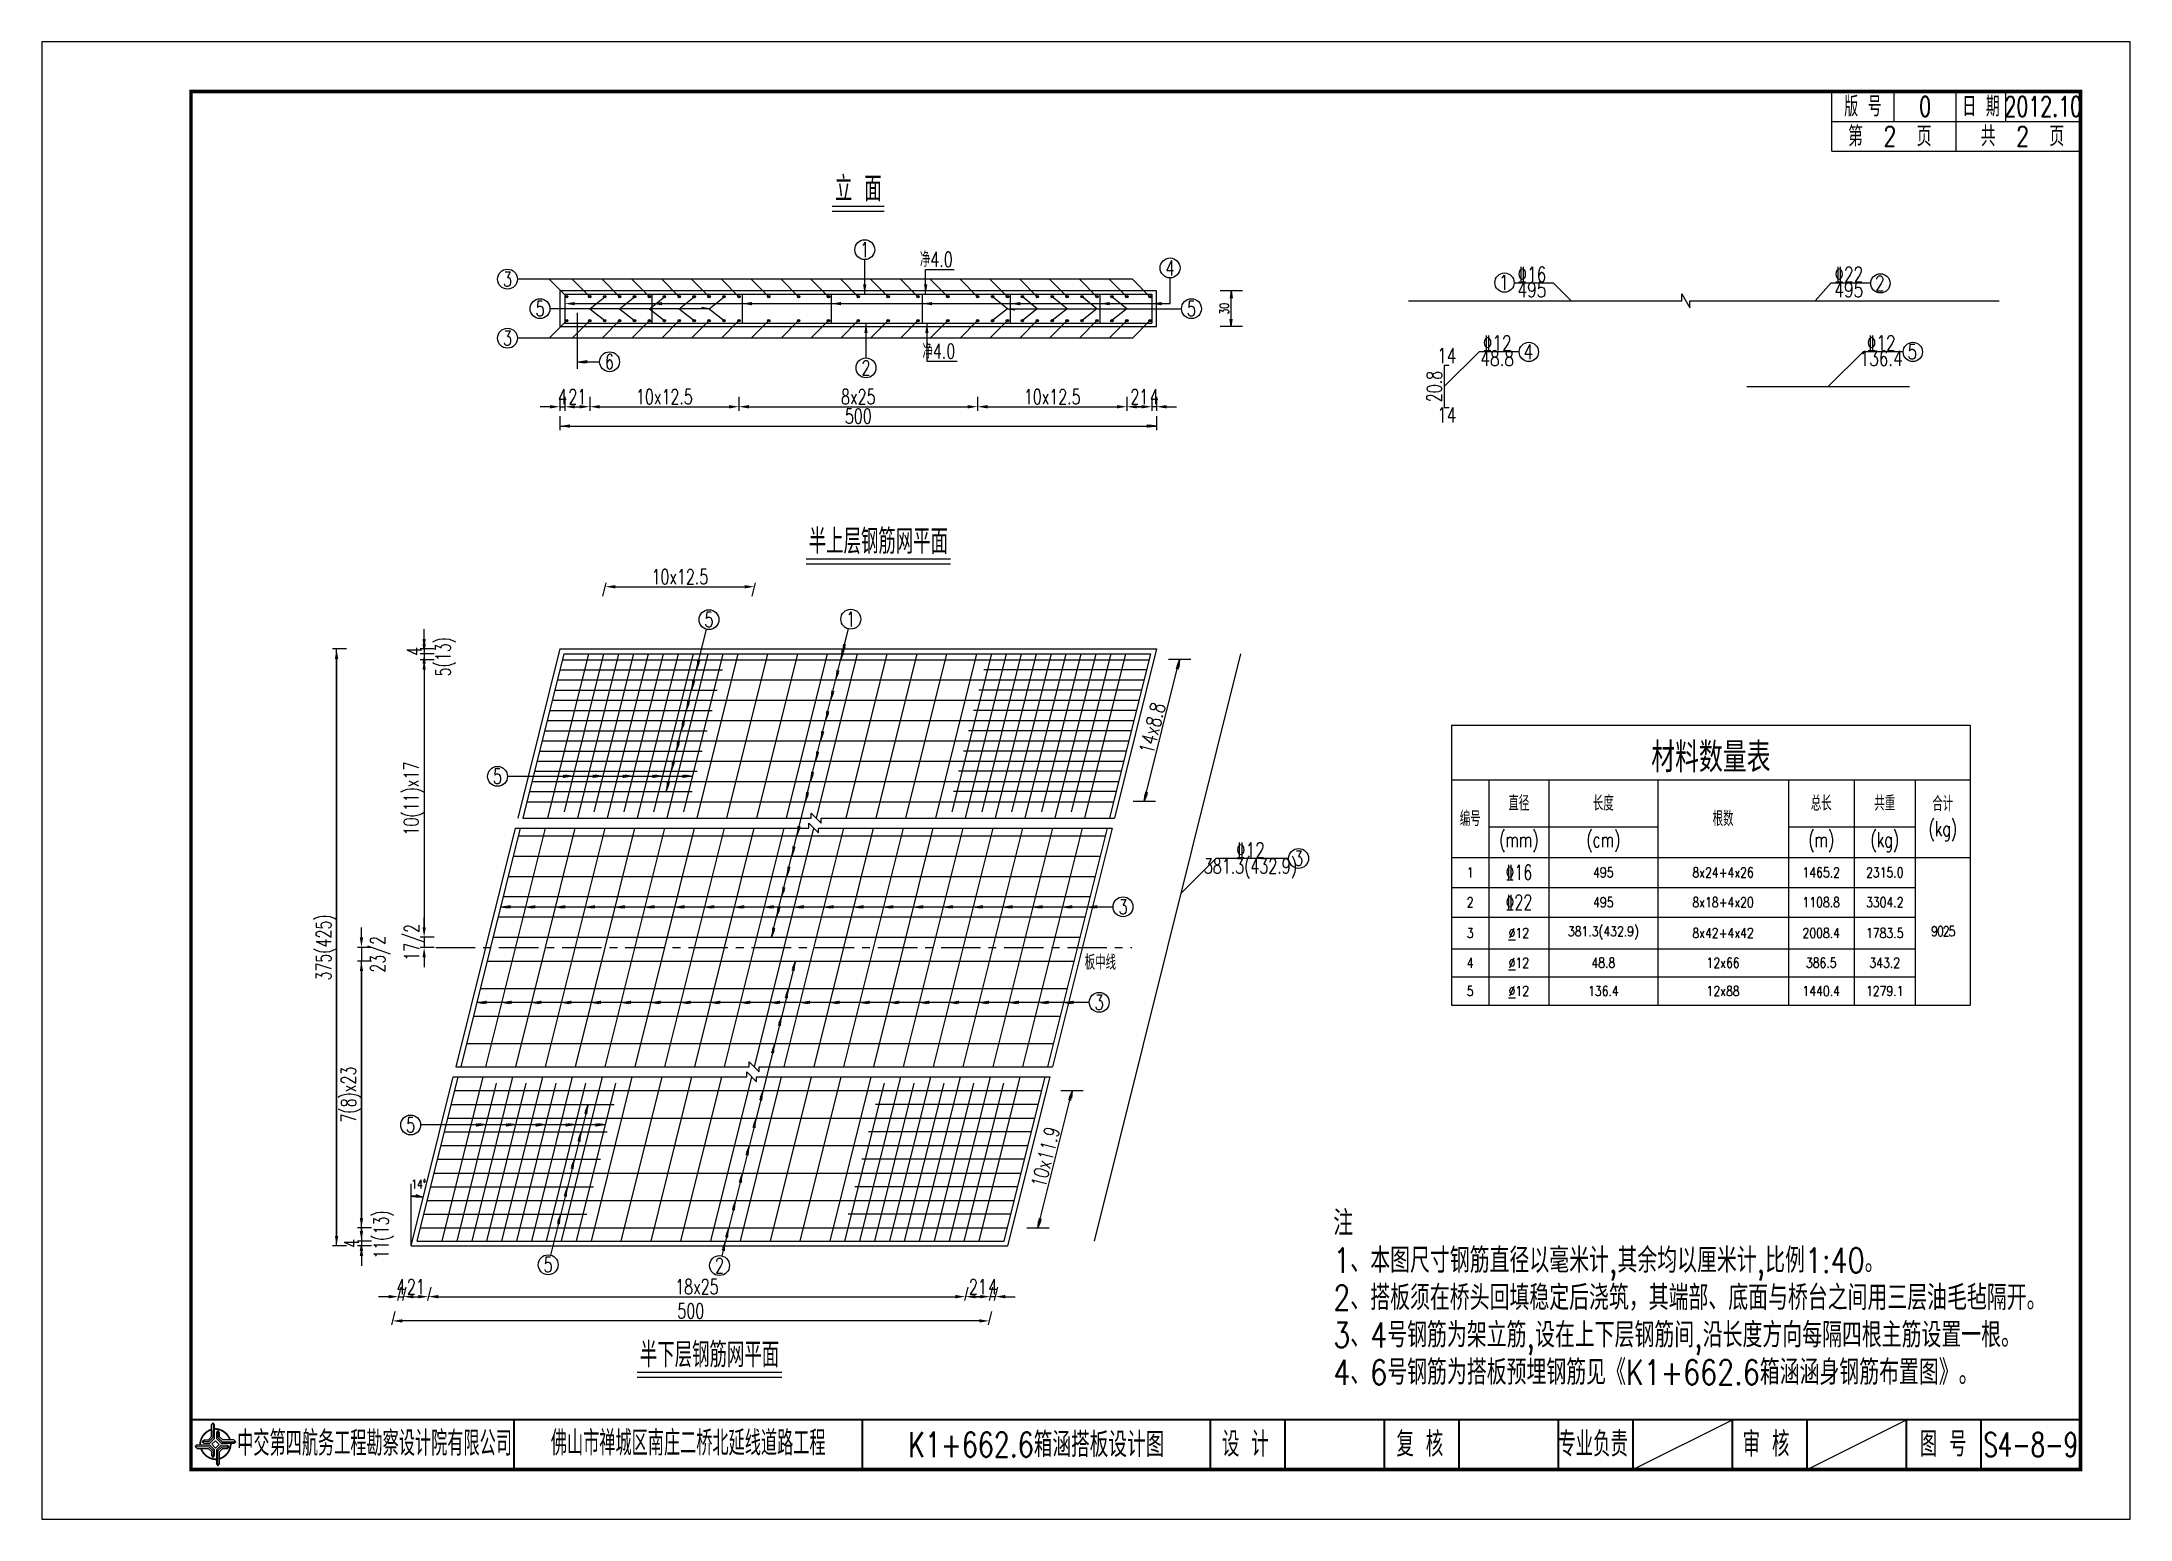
# Model space of a CAD drawing. Header units: millimetres. Extents: x -475 to 1205, y -1212 to 867.
# Drawn here: x -55.2 to 364.8, y -915.1 to -618.1 of the extents above; entities that cross this region are included whole.
import ezdxf
from ezdxf.enums import TextEntityAlignment as Align

# ---------------------------------------------------------------- set-up
doc = ezdxf.new("R2010")
doc.units = ezdxf.units.MM
doc.header["$LTSCALE"] = 0.25
doc.header["$PDMODE"] = 32
doc.header["$PDSIZE"] = 0.5
doc.linetypes.add('CENTER', pattern=[50.8, 31.75, -6.35, 6.35, -6.35])
for name, color, linetype in [('1', 7, 'Continuous'), ('2', 7, 'Continuous'), ('20', 7, 'CENTER'), ('27', 220, 'Continuous'), ('29', 6, 'Continuous'), ('图框', 7, 'Continuous'), ('尺寸标注', 2, 'Continuous'), ('文字', 7, 'Continuous'), ('标注', 4, 'Continuous'), ('次轮廓线', 7, 'Continuous'), ('结构', 7, 'Continuous'), ('表格', 7, 'Continuous')]:
    doc.layers.add(name, color=color, linetype=linetype)
doc.styles.add('DESIGN', font='romans9_.shx', dxfattribs={"width": 0.8, "bigfont": 'hztxt.shx'})
doc.styles.get("Standard").update_dxf_attribs({"font": 'simplex1.shx', "width": 0.7, "bigfont": 'hztxt.shx'})
doc.styles.add('text', font='romans__.shx', dxfattribs={"width": 0.8, "bigfont": 'hztxt.shx'})
doc.styles.add('数字', font='simplex1.shx', dxfattribs={"width": 0.8, "bigfont": 'hztxt.shx'})
doc.styles.add('钢筋', font='simplex1.shx', dxfattribs={"width": 0.8, "height": 2.2, "bigfont": 'hztxt.shx'})
doc.dimstyles.new('STANDARD-41.665', dxfattribs={"dimscale": 0, "dimtxt": 3, "dimasz": 2, "dimexe": 0.8, "dimexo": 1, "dimgap": 0.5, "dimtad": 1, "dimdec": 1, "dimlfac": 4.16665, "dimzin": 9, "dimdsep": 46, "dimtxsty": 'Standard', "dimcen": 0.5, "dimclrd": 256, "dimclre": 256, "dimclrt": 7, "dimadec": 0, "dimazin": 2, "dimtfac": 1, "dimtdec": 1, "dimtix": 1, "dimtmove": 2, "dimatfit": 3, "dimfxl": 0, "dimtolj": 1, "dimtzin": 0, "dimlwd": -1, "dimlwe": -1, "dimarcsym": 0})

msp = doc.modelspace()

# ---------------------------------------------------------------- texts
at = {"width": 0.7}
for s, p in [('专业负责', (256.824, -899.991)), ('审 核', (291.598, -899.991)), ('图 号', (327.217, -899.991))]:
    msp.add_text(s, height=5, dxfattribs=at).set_placement(p, align=Align.MIDDLE_CENTER)
at = {"layer": '1', "width": 0.755858}
msp.add_text('30', height=1.8, rotation=90, dxfattribs=at).set_placement((183.541, -671.736), align=Align.CENTER)
at = {"layer": '2', "width": 0.755858}
for s, p in [('14x8.8', (169.617, -756.427)), ('10x11.9', (148.12, -842.644))]:
    msp.add_text(s, height=3, rotation=75.9998, dxfattribs=at).set_placement(p, align=Align.CENTER)
msp.add_text('14%%D', height=1.8, dxfattribs=at).set_placement((20.645, -847.729), align=Align.MIDDLE)
at = {"layer": '图框'}
for s, width, p in [('中交第四航务工程勘察设计院有限公司', 0.65, (11.765, -899.837)), ('佛山市禅城区南庄二桥北延线道路工程', 0.65, (74.834, -899.771)), ('设 计', 0.7, (186.879, -899.991)), ('复 核', 0.7, (221.974, -899.991))]:
    msp.add_text(s, height=5, dxfattribs=dict(at, width=width)).set_placement(p, align=Align.MIDDLE_CENTER)
at = {"layer": '尺寸标注', "color": 7, "linetype": 'Continuous', "insert": (204.567, -853.04), "char_height": 5, "width": 172.73634, "attachment_point": 1, "line_spacing_factor": 0.9, "style": 'DESIGN'}
msp.add_mtext('注\\P1、本图尺寸钢筋直径以毫米计,其余均以厘米计,比例1:40。\\P2、搭板须在桥头回填稳定后浇筑{\\A1;，其端部、底面与桥台之间用三层油毛毡隔开}。\\P3、4号钢筋为架立筋,设在上下层钢筋间,沿长度方向每隔四根主筋设置一根。\\P4、6号钢筋为搭板预埋钢筋见《K1+662.6箱涵涵身钢筋布置图》。', dxfattribs=at)
at = {"layer": '文字', "width": 0.7}
for s, p in [('版 号', (311.084, -631.085)), ('0', (323.584, -631.085)), ('日 期', (334.834, -631.085)), ('2012.10', (347.334, -631.085))]:
    msp.add_text(s, height=4, dxfattribs=at).set_placement(p, align=Align.MIDDLE_CENTER)
for s, height, p in [('立 面', 5, (109.041, -650.136)), ('半上层钢筋网平面', 5, (113.083, -721.021)), ('381.3(432.9)', 3, (187.899, -785.289)), ('半下层钢筋网平面', 5, (79.121, -884.534))]:
    msp.add_text(s, height=height, dxfattribs=at).set_placement(p, align=Align.CENTER)
for s, p in [('1', (110.339, -659.878)), ('4', (171.742, -663.549)), ('3', (38.495, -665.801)), ('5', (45.041, -671.736)), ('5', (176.041, -671.736)), ('3', (38.495, -677.672)), ('6', (59.012, -682.406)), ('2', (110.587, -683.636)), ('5', (79.008, -734.252)), ('1', (107.532, -734.156)), ('5', (36.49, -765.756)), ('3', (197.59, -782.251)), ('3', (162.279, -791.976)), ('3', (157.492, -811.176)), ('5', (19.016, -835.836)), ('5', (46.674, -863.934)), ('2', (81.134, -864.095))]:
    msp.add_text(s, height=3, dxfattribs=at).set_placement(p, align=Align.MIDDLE)
for p in [(128.024, -663.336), (128.548, -681.777)]:
    msp.add_text('净4.0', height=3, dxfattribs=at).set_placement(p, align=Align.RIGHT)
at = {"layer": '文字', "width": 0.75}
for s, style, p in [('%%13216', '钢筋', (244.505, -664.849)), ('%%13222', '钢筋', (308.235, -664.849)), ('1', '数字', (238.879, -666.474)), ('495', '数字', (244.505, -667.937)), ('495', '数字', (308.235, -667.937)), ('2', '数字', (314.48, -666.619)), ('48.8', '数字', (237.526, -681.723)), ('%%13212', '钢筋', (237.526, -678.635)), ('4', '数字', (243.771, -680.405)), ('136.4', '数字', (314.756, -681.723)), ('%%13212', '钢筋', (314.756, -678.635)), ('5', '数字', (321.001, -680.405)), ('%%13212', '钢筋', (187.903, -780.565))]:
    msp.add_text(s, height=3, dxfattribs=dict(at, style=style)).set_placement(p, align=Align.MIDDLE)
at = {"layer": '文字', "style": '数字', "width": 0.75}
for p in [(227.379, -682.692), (227.379, -694.622)]:
    msp.add_text('14', height=3, dxfattribs=at).set_placement(p, align=Align.CENTER)
at = {"layer": '文字', "width": 0.7}
msp.add_text('20.8', height=3, rotation=90, dxfattribs=at).set_placement((226.379, -687.392), align=Align.CENTER)
msp.add_text('板中线', height=3, dxfattribs=at).set_placement((154.581, -804.636))

# ---------------------------------------------------------------- blocks, each defined once
blk = doc.blocks.new('tb')
at = {"lineweight": -3}
h = blk.add_hatch(color=256, dxfattribs=at)
h.paths.add_polyline_path([(-1.23, -0.13), (-3.78, -0.14), (-4.14, -0.41), (-1.4, -0.44), (-0.56, -1.24), (-0.54, -2.62), (-0.27, -2.2), (-0.26, -1.06)])
h.paths.add_polyline_path([(0.13, -1.08), (0.14, -3.86), (0.41, -4.26), (0.44, -1.24), (1.25, -0.43), (2.66, -0.43), (2.26, -0.16), (1.07, -0.15)])
h.paths.add_polyline_path([(1.08, 0.3), (3.62, 0.3), (4.02, 0.56), (1.25, 0.57), (0.43, 1.39), (0.43, 2.8), (0.16, 2.41), (0.15, 1.24)])
h.paths.add_polyline_path([(-0.28, 1.21), (-0.28, 3.99), (-0.56, 4.39), (-0.57, 1.41), (-1.38, 0.6), (-2.74, 0.56), (-2.33, 0.3), (-1.2, 0.29)])
for p, q in [((-0.56, 4.39), (-0.57, 1.41)), ((-1.38, 0.6), (-2.74, 0.56)), ((-0.57, 1.41), (-1.38, 0.6)), ((0.43, 2.8), (0.43, 1.39)), ((0.43, 1.39), (1.25, 0.57)), ((1.25, 0.57), (4.02, 0.56)), ((-4.14, -0.41), (-1.4, -0.44)), ((-1.4, -0.44), (-0.56, -1.24)), ((-0.56, -1.24), (-0.54, -2.62)), ((0.41, -4.26), (0.44, -1.24)), ((0.44, -1.24), (1.25, -0.43)), ((1.25, -0.43), (2.66, -0.43))]:
    blk.add_line(p, q, dxfattribs=at)
at = {"lineweight": -3, "flags": 128}
for points in [[(-0.9, 3.99), (-0.9, 1.58), (-1.53, 0.91), (-2.34, 0.91), (-2.74, 0.56), (-2.33, 0.3), (-1.2, 0.29), (-0.28, 1.21), (-0.28, 3.99), (-0.56, 4.39)], [(-0.04, 0.77), (0.68, 0.04), (-0.04, -0.69), (-0.77, 0.05)], [(3.62, 0.92), (1.43, 0.92), (0.77, 1.54), (0.77, 2.38), (0.43, 2.8), (0.16, 2.41), (0.15, 1.24), (1.08, 0.3), (3.62, 0.3), (4.02, 0.56)], [(-3.73, -0.76), (-1.54, -0.76), (-0.89, -1.39), (-0.89, -2.21), (-0.54, -2.62), (-0.27, -2.2), (-0.26, -1.06), (-1.23, -0.13), (-3.78, -0.14), (-4.14, -0.41)], [(0.75, -3.85), (0.75, -1.43), (1.4, -0.78), (2.26, -0.78), (2.66, -0.43), (2.26, -0.16), (1.07, -0.15), (0.13, -1.08), (0.14, -3.86), (0.41, -4.26)]]:
    blk.add_lwpolyline(points, close=True, dxfattribs=at)
at = {"lineweight": -3, "const_width": 0.35, "flags": 128}
for points in [[(-0.9, 3.02, 0.324167), (-3.16, -0.14)], [(2.88, 0.92, 0.324403), (-0.24, 3.15)], [(0.75, -2.86, 0.325418), (3.02, 0.26)], [(-2.98, -0.76, 0.322976), (0.14, -2.98)]]:
    blk.add_lwpolyline(points, format="xyb", dxfattribs=at)
blk = doc.blocks.new('series')
at = {"width": 0.75}
for tag, height, p in [('页码', 4, (-35, -19)), ('图名', 5, (-220, -282)), ('图号', 5, (-20, -282))]:
    blk.add_attdef(tag, text='', height=height, dxfattribs=at).set_placement(p, align=Align.MIDDLE_CENTER)
blk = doc.blocks.new('123')
at = {"layer": '图框', "color": 2}
blk.add_lwpolyline([(370.03, 635.68), (370.03, 932.68), (-49.97, 932.68), (-49.97, 635.68)], close=True, dxfattribs=at)
blk = doc.blocks.new('*D773')
at = {"layer": 'Defpoints', "color": 0}
for p in [(50.03, -688.52), (55.04, -688.52), (55.04, -691.45)]:
    blk.add_point(p, dxfattribs=at)
at = {"layer": '标注'}
for p, q in [((50.03, -689.52), (50.03, -692.25)), ((52.03, -691.45), (53.04, -691.45)), ((55.04, -689.52), (55.04, -692.25))]:
    blk.add_line(p, q, dxfattribs=at)
for points in [[(52.03, -691.12), (52.03, -691.79), (50.03, -691.45)], [(53.04, -691.12), (53.04, -691.79), (55.04, -691.45)]]:
    blk.add_solid(points, dxfattribs=at)
at = {"layer": '标注', "color": 7, "insert": (52.54, -689.45), "char_height": 3, "attachment_point": 5}
blk.add_mtext('\\A1;21', dxfattribs=at)
blk = doc.blocks.new('*D774')
at = {"layer": 'Defpoints', "color": 0}
for p in [(55.04, -688.09), (85.04, -688.09), (85.04, -691.45)]:
    blk.add_point(p, dxfattribs=at)
at = {"layer": '标注'}
for p, q in [((55.04, -689.45), (55.04, -692.25)), ((57.04, -691.45), (83.04, -691.45)), ((85.04, -689.45), (85.04, -692.25))]:
    blk.add_line(p, q, dxfattribs=at)
for points in [[(57.04, -691.12), (57.04, -691.79), (55.04, -691.45)], [(83.04, -691.12), (83.04, -691.79), (85.04, -691.45)]]:
    blk.add_solid(points, dxfattribs=at)
at = {"layer": '标注', "color": 7, "insert": (70.04, -689.45), "char_height": 3, "attachment_point": 5}
blk.add_mtext('\\A1;10x12.5', dxfattribs=at)
blk = doc.blocks.new('*D775')
at = {"layer": 'Defpoints', "color": 0}
for p in [(85.04, -688.09), (133.04, -688.09), (133.04, -691.45)]:
    blk.add_point(p, dxfattribs=at)
at = {"layer": '标注'}
for p, q in [((85.04, -689.45), (85.04, -692.25)), ((87.04, -691.45), (131.04, -691.45)), ((133.04, -689.45), (133.04, -692.25))]:
    blk.add_line(p, q, dxfattribs=at)
for points in [[(87.04, -691.12), (87.04, -691.79), (85.04, -691.45)], [(131.04, -691.12), (131.04, -691.79), (133.04, -691.45)]]:
    blk.add_solid(points, dxfattribs=at)
at = {"layer": '标注', "color": 7, "insert": (109.04, -689.45), "char_height": 3, "attachment_point": 5}
blk.add_mtext('\\A1;8x25', dxfattribs=at)
blk = doc.blocks.new('*D776')
at = {"layer": 'Defpoints', "color": 0}
for p in [(133.04, -688.09), (163.04, -688.09), (163.04, -691.45)]:
    blk.add_point(p, dxfattribs=at)
at = {"layer": '标注'}
for p, q in [((133.04, -689.45), (133.04, -692.25)), ((135.04, -691.45), (161.04, -691.45)), ((163.04, -689.45), (163.04, -692.25))]:
    blk.add_line(p, q, dxfattribs=at)
for points in [[(135.04, -691.12), (135.04, -691.79), (133.04, -691.45)], [(161.04, -691.12), (161.04, -691.79), (163.04, -691.45)]]:
    blk.add_solid(points, dxfattribs=at)
at = {"layer": '标注', "color": 7, "insert": (148.04, -689.45), "char_height": 3, "attachment_point": 5}
blk.add_mtext('\\A1;10x12.5', dxfattribs=at)
blk = doc.blocks.new('*D777')
at = {"layer": 'Defpoints', "color": 0}
for p in [(163.04, -688.09), (168.05, -688.09), (168.05, -691.45)]:
    blk.add_point(p, dxfattribs=at)
at = {"layer": '标注'}
for p, q in [((163.04, -689.45), (163.04, -692.25)), ((165.04, -691.45), (166.05, -691.45)), ((168.05, -689.45), (168.05, -692.25))]:
    blk.add_line(p, q, dxfattribs=at)
for points in [[(165.04, -691.12), (165.04, -691.79), (163.04, -691.45)], [(166.05, -691.12), (166.05, -691.79), (168.05, -691.45)]]:
    blk.add_solid(points, dxfattribs=at)
at = {"layer": '标注', "color": 7, "insert": (165.55, -689.45), "char_height": 3, "attachment_point": 5}
blk.add_mtext('\\A1;21', dxfattribs=at)
blk = doc.blocks.new('*D778')
at = {"layer": 'Defpoints', "color": 0}
for p in [(49.04, -688.09), (169.04, -688.09), (169.04, -695.34)]:
    blk.add_point(p, dxfattribs=at)
at = {"layer": '标注'}
for p, q in [((49.04, -693.34), (49.04, -696.14)), ((51.04, -695.34), (167.04, -695.34)), ((169.04, -693.34), (169.04, -696.14))]:
    blk.add_line(p, q, dxfattribs=at)
for points in [[(51.04, -695), (51.04, -695.67), (49.04, -695.34)], [(167.04, -695), (167.04, -695.67), (169.04, -695.34)]]:
    blk.add_solid(points, dxfattribs=at)
at = {"layer": '标注', "color": 7, "insert": (109.04, -693.34), "char_height": 3, "attachment_point": 5}
blk.add_mtext('\\A1;500', dxfattribs=at)
blk = doc.blocks.new('*D779')
at = {"layer": 'Defpoints', "color": 0}
for p in [(49.04, -688.09), (50.03, -688.09), (50.03, -691.45)]:
    blk.add_point(p, dxfattribs=at)
at = {"layer": '标注'}
for p, q in [((47.04, -691.45), (45.04, -691.45)), ((49.04, -689.45), (49.04, -692.25)), ((49.04, -691.45), (50.03, -691.45)), ((50.03, -689.45), (50.03, -692.25)), ((52.03, -691.45), (54.03, -691.45))]:
    blk.add_line(p, q, dxfattribs=at)
for points in [[(47.04, -691.12), (47.04, -691.79), (49.04, -691.45)], [(52.03, -691.12), (52.03, -691.79), (50.03, -691.45)]]:
    blk.add_solid(points, dxfattribs=at)
at = {"layer": '标注', "color": 7, "insert": (49.54, -689.45), "char_height": 3, "attachment_point": 5}
blk.add_mtext('\\A1;4', dxfattribs=at)
blk = doc.blocks.new('*D780')
at = {"layer": 'Defpoints', "color": 0}
for p in [(168.05, -688.09), (169.04, -688.09), (168.05, -691.45)]:
    blk.add_point(p, dxfattribs=at)
at = {"layer": '标注'}
for p, q in [((166.05, -691.45), (164.05, -691.45)), ((168.05, -689.45), (168.05, -692.25)), ((169.04, -691.45), (168.05, -691.45)), ((169.04, -689.45), (169.04, -692.25)), ((171.04, -691.45), (173.04, -691.45))]:
    blk.add_line(p, q, dxfattribs=at)
for points in [[(166.05, -691.12), (166.05, -691.79), (168.05, -691.45)], [(171.04, -691.12), (171.04, -691.79), (169.04, -691.45)]]:
    blk.add_solid(points, dxfattribs=at)
at = {"layer": '标注', "color": 7, "insert": (168.55, -689.45), "char_height": 3, "attachment_point": 5}
blk.add_mtext('\\A1;4', dxfattribs=at)
blk = doc.blocks.new('*D781')
at = {"layer": 'Defpoints', "color": 0}
for p in [(49.04, -740.14), (4.12, -860.14), (49.04, -860.14)]:
    blk.add_point(p, dxfattribs=at)
at = {"layer": '标注'}
for p, q in [((6.12, -740.14), (3.32, -740.14)), ((4.12, -742.14), (4.12, -858.14)), ((6.12, -860.14), (3.32, -860.14))]:
    blk.add_line(p, q, dxfattribs=at)
for points in [[(3.79, -742.14), (4.45, -742.14), (4.12, -740.14)], [(3.79, -858.14), (4.45, -858.14), (4.12, -860.14)]]:
    blk.add_solid(points, dxfattribs=at)
at = {"layer": '标注', "color": 7, "insert": (2.02, -800.14), "char_height": 3, "attachment_point": 5, "rotation": 90}
blk.add_mtext('\\A1;375(425)', dxfattribs=at)
blk = doc.blocks.new('*D782')
at = {"layer": 'Defpoints', "color": 0}
for p in [(9.12, -860.14), (20.35, -859.18), (20.35, -860.14)]:
    blk.add_point(p, dxfattribs=at)
at = {"layer": '标注'}
for p, q in [((9.12, -857.18), (9.12, -855.18)), ((11.12, -859.18), (8.32, -859.18)), ((11.12, -860.14), (8.32, -860.14)), ((9.12, -859.18), (9.12, -860.14)), ((9.12, -862.14), (9.12, -864.14))]:
    blk.add_line(p, q, dxfattribs=at)
for points in [[(8.79, -857.18), (9.45, -857.18), (9.12, -859.18)], [(8.79, -862.14), (9.45, -862.14), (9.12, -860.14)]]:
    blk.add_solid(points, dxfattribs=at)
at = {"layer": '标注', "color": 7, "insert": (7.12, -859.66), "char_height": 3, "attachment_point": 5, "rotation": 90}
blk.add_mtext('\\A1;4', dxfattribs=at)
blk = doc.blocks.new('*D783')
at = {"layer": 'Defpoints', "color": 0}
for p in [(22, -856.54), (9.12, -859.18), (22, -859.18)]:
    blk.add_point(p, dxfattribs=at)
at = {"layer": '标注'}
for p, q in [((9.12, -854.54), (9.12, -852.54)), ((11.12, -856.54), (8.32, -856.54)), ((9.12, -856.54), (9.12, -859.18)), ((11.12, -859.18), (8.32, -859.18)), ((9.12, -861.18), (9.12, -863.18))]:
    blk.add_line(p, q, dxfattribs=at)
for points in [[(8.79, -854.54), (9.45, -854.54), (9.12, -856.54)], [(8.79, -861.18), (9.45, -861.18), (9.12, -859.18)]]:
    blk.add_solid(points, dxfattribs=at)
at = {"layer": '标注', "color": 7, "insert": (13.59, -857.86), "char_height": 3, "attachment_point": 5, "rotation": 90}
blk.add_mtext('\\A1;11(13)', dxfattribs=at)
blk = doc.blocks.new('*D784')
at = {"layer": 'Defpoints', "color": 0}
for p in [(38.26, -802.9), (9.12, -856.54), (39.83, -856.54)]:
    blk.add_point(p, dxfattribs=at)
at = {"layer": '标注'}
for p, q in [((11.12, -802.9), (8.32, -802.9)), ((9.12, -804.9), (9.12, -854.54)), ((11.12, -856.54), (8.32, -856.54))]:
    blk.add_line(p, q, dxfattribs=at)
for points in [[(8.79, -804.9), (9.45, -804.9), (9.12, -802.9)], [(8.79, -854.54), (9.45, -854.54), (9.12, -856.54)]]:
    blk.add_solid(points, dxfattribs=at)
at = {"layer": '标注', "color": 7, "insert": (7.02, -829.72), "char_height": 3, "attachment_point": 5, "rotation": 90}
blk.add_mtext('\\A1;7(8)x23', dxfattribs=at)
blk = doc.blocks.new('*D785')
at = {"layer": 'Defpoints', "color": 0}
for p in [(38.68, -800.14), (9.12, -802.9), (38.68, -802.9)]:
    blk.add_point(p, dxfattribs=at)
at = {"layer": '标注'}
for p, q in [((9.12, -798.14), (9.12, -796.14)), ((11.12, -800.14), (8.32, -800.14)), ((9.12, -800.14), (9.12, -802.9)), ((11.12, -802.9), (8.32, -802.9)), ((9.12, -804.9), (9.12, -806.9))]:
    blk.add_line(p, q, dxfattribs=at)
for points in [[(8.79, -798.14), (9.45, -798.14), (9.12, -800.14)], [(8.79, -804.9), (9.45, -804.9), (9.12, -802.9)]]:
    blk.add_solid(points, dxfattribs=at)
at = {"layer": '标注', "color": 7, "insert": (12.91, -801.52), "char_height": 3, "attachment_point": 5, "rotation": 90}
blk.add_mtext('\\A1;23/2', dxfattribs=at)
blk = doc.blocks.new('*D786')
at = {"layer": 'Defpoints', "color": 0}
for p in [(21.73, -741.1), (48.66, -740.14), (48.66, -741.1)]:
    blk.add_point(p, dxfattribs=at)
at = {"layer": '标注'}
for p, q in [((21.73, -738.14), (21.73, -736.14)), ((23.73, -740.14), (20.93, -740.14)), ((23.73, -741.1), (20.93, -741.1)), ((21.73, -740.14), (21.73, -741.1)), ((21.73, -743.1), (21.73, -745.1))]:
    blk.add_line(p, q, dxfattribs=at)
for points in [[(21.4, -738.14), (22.06, -738.14), (21.73, -740.14)], [(21.4, -743.1), (22.06, -743.1), (21.73, -741.1)]]:
    blk.add_solid(points, dxfattribs=at)
at = {"layer": '标注', "color": 7, "insert": (19.73, -740.62), "char_height": 3, "attachment_point": 5, "rotation": 90}
blk.add_mtext('\\A1;4', dxfattribs=at)
blk = doc.blocks.new('*D787')
at = {"layer": 'Defpoints', "color": 0}
for p in [(21.73, -742.3), (45.75, -741.1), (45.75, -742.3)]:
    blk.add_point(p, dxfattribs=at)
at = {"layer": '标注'}
for p, q in [((21.73, -739.1), (21.73, -737.1)), ((23.73, -741.1), (20.93, -741.1)), ((23.73, -742.3), (20.93, -742.3)), ((21.73, -741.1), (21.73, -742.3)), ((21.73, -744.3), (21.73, -746.3))]:
    blk.add_line(p, q, dxfattribs=at)
for points in [[(21.4, -739.1), (22.06, -739.1), (21.73, -741.1)], [(21.4, -744.3), (22.06, -744.3), (21.73, -742.3)]]:
    blk.add_solid(points, dxfattribs=at)
at = {"layer": '标注', "color": 7, "insert": (26.04, -741.7), "char_height": 3, "attachment_point": 5, "rotation": 90}
blk.add_mtext('\\A1;5(13)', dxfattribs=at)
blk = doc.blocks.new('*D788')
at = {"layer": 'Defpoints', "color": 0}
for p in [(47.24, -742.3), (21.73, -798.1), (47.24, -798.1)]:
    blk.add_point(p, dxfattribs=at)
at = {"layer": '标注'}
for p, q in [((23.73, -742.3), (20.93, -742.3)), ((21.73, -744.3), (21.73, -796.1)), ((23.73, -798.1), (20.93, -798.1))]:
    blk.add_line(p, q, dxfattribs=at)
for points in [[(21.4, -744.3), (22.06, -744.3), (21.73, -742.3)], [(21.4, -796.1), (22.06, -796.1), (21.73, -798.1)]]:
    blk.add_solid(points, dxfattribs=at)
at = {"layer": '标注', "color": 7, "insert": (19.63, -770.2), "char_height": 3, "attachment_point": 5, "rotation": 90}
blk.add_mtext('\\A1;10(11)x17', dxfattribs=at)
blk = doc.blocks.new('*D789')
at = {"layer": 'Defpoints', "color": 0}
for p in [(21.73, -800.14), (43.13, -798.1), (43.13, -800.14)]:
    blk.add_point(p, dxfattribs=at)
at = {"layer": '标注'}
for p, q in [((21.73, -796.1), (21.73, -794.1)), ((23.73, -798.1), (20.93, -798.1)), ((23.73, -800.14), (20.93, -800.14)), ((21.73, -798.1), (21.73, -800.14)), ((21.73, -802.14), (21.73, -804.14))]:
    blk.add_line(p, q, dxfattribs=at)
for points in [[(21.4, -796.1), (22.06, -796.1), (21.73, -798.1)], [(21.4, -802.14), (22.06, -802.14), (21.73, -800.14)]]:
    blk.add_solid(points, dxfattribs=at)
at = {"layer": '标注', "color": 7, "insert": (19.73, -799.12), "char_height": 3, "attachment_point": 5, "rotation": 90}
blk.add_mtext('\\A1;17/2', dxfattribs=at)
blk = doc.blocks.new('*D790')
at = {"layer": 'Defpoints', "color": 0}
for p in [(18.44, -862.85), (19.43, -862.85), (17.56, -870.35)]:
    blk.add_point(p, dxfattribs=at)
at = {"layer": '标注'}
for p, q in [((17.05, -868.43), (16.38, -871.15)), ((18.04, -868.43), (17.37, -871.15)), ((14.58, -870.35), (12.58, -870.35)), ((16.58, -870.35), (17.56, -870.35)), ((19.56, -870.35), (21.56, -870.35))]:
    blk.add_line(p, q, dxfattribs=at)
for points in [[(14.58, -870.01), (14.58, -870.68), (16.58, -870.35)], [(19.56, -870.01), (19.56, -870.68), (17.56, -870.35)]]:
    blk.add_solid(points, dxfattribs=at)
at = {"layer": '标注', "color": 7, "insert": (17.07, -868.35), "char_height": 3, "attachment_point": 5}
blk.add_mtext('\\A1;4', dxfattribs=at)
blk = doc.blocks.new('*D791')
at = {"layer": 'Defpoints', "color": 0}
for p in [(19.43, -862.85), (24.44, -862.85), (22.58, -870.35)]:
    blk.add_point(p, dxfattribs=at)
at = {"layer": '标注'}
for p, q in [((18.04, -868.43), (17.37, -871.15)), ((23.05, -868.43), (22.38, -871.15)), ((19.56, -870.35), (20.58, -870.35))]:
    blk.add_line(p, q, dxfattribs=at)
for points in [[(19.56, -870.01), (19.56, -870.68), (17.56, -870.35)], [(20.58, -870.01), (20.58, -870.68), (22.58, -870.35)]]:
    blk.add_solid(points, dxfattribs=at)
at = {"layer": '标注', "color": 7, "insert": (20.07, -868.35), "char_height": 3, "attachment_point": 5}
blk.add_mtext('\\A1;21', dxfattribs=at)
blk = doc.blocks.new('*D792')
at = {"layer": 'Defpoints', "color": 0}
for p in [(24.44, -862.85), (132.44, -862.85), (130.58, -870.35)]:
    blk.add_point(p, dxfattribs=at)
at = {"layer": '标注'}
for p, q in [((23.05, -868.43), (22.38, -871.15)), ((131.05, -868.43), (130.38, -871.15)), ((24.58, -870.35), (128.58, -870.35))]:
    blk.add_line(p, q, dxfattribs=at)
for points in [[(24.58, -870.01), (24.58, -870.68), (22.58, -870.35)], [(128.58, -870.01), (128.58, -870.68), (130.58, -870.35)]]:
    blk.add_solid(points, dxfattribs=at)
at = {"layer": '标注', "color": 7, "insert": (76.58, -868.35), "char_height": 3, "attachment_point": 5}
blk.add_mtext('\\A1;18x25', dxfattribs=at)
blk = doc.blocks.new('*D793')
at = {"layer": 'Defpoints', "color": 0}
for p in [(132.44, -862.85), (137.45, -862.85), (135.59, -870.35)]:
    blk.add_point(p, dxfattribs=at)
at = {"layer": '标注'}
for p, q in [((131.05, -868.43), (130.38, -871.15)), ((136.06, -868.43), (135.39, -871.15)), ((132.58, -870.35), (133.59, -870.35))]:
    blk.add_line(p, q, dxfattribs=at)
for points in [[(132.58, -870.01), (132.58, -870.68), (130.58, -870.35)], [(133.59, -870.01), (133.59, -870.68), (135.59, -870.35)]]:
    blk.add_solid(points, dxfattribs=at)
at = {"layer": '标注', "color": 7, "insert": (133.08, -868.35), "char_height": 3, "attachment_point": 5}
blk.add_mtext('\\A1;21', dxfattribs=at)
blk = doc.blocks.new('*D794')
at = {"layer": 'Defpoints', "color": 0}
for p in [(137.45, -862.85), (138.44, -862.85), (135.59, -870.35)]:
    blk.add_point(p, dxfattribs=at)
at = {"layer": '标注'}
for p, q in [((136.06, -868.43), (135.39, -871.15)), ((137.05, -868.43), (136.38, -871.15)), ((133.59, -870.35), (131.59, -870.35)), ((136.58, -870.35), (135.59, -870.35)), ((138.58, -870.35), (140.58, -870.35))]:
    blk.add_line(p, q, dxfattribs=at)
for points in [[(133.59, -870.01), (133.59, -870.68), (135.59, -870.35)], [(138.58, -870.01), (138.58, -870.68), (136.58, -870.35)]]:
    blk.add_solid(points, dxfattribs=at)
at = {"layer": '标注', "color": 7, "insert": (136.08, -868.35), "char_height": 3, "attachment_point": 5}
blk.add_mtext('\\A1;4', dxfattribs=at)
blk = doc.blocks.new('*D795')
at = {"layer": 'Defpoints', "color": 0}
for p in [(18.44, -862.85), (138.44, -862.85), (15.36, -875.22)]:
    blk.add_point(p, dxfattribs=at)
at = {"layer": '标注'}
for p, q in [((15.84, -873.3), (15.16, -876.02)), ((135.84, -873.3), (135.16, -876.02)), ((133.36, -875.22), (17.36, -875.22))]:
    blk.add_line(p, q, dxfattribs=at)
for points in [[(17.36, -874.89), (17.36, -875.55), (15.36, -875.22)], [(133.36, -874.89), (133.36, -875.55), (135.36, -875.22)]]:
    blk.add_solid(points, dxfattribs=at)
at = {"layer": '标注', "color": 7, "insert": (75.36, -873.22), "char_height": 3, "attachment_point": 5}
blk.add_mtext('\\A1;500', dxfattribs=at)
blk = doc.blocks.new('*D796')
at = {"layer": 'Defpoints', "color": 0}
for p in [(88.16, -727.63), (55.04, -740.14), (85.04, -740.14)]:
    blk.add_point(p, dxfattribs=at)
at = {"layer": '标注'}
for p, q in [((57.68, -729.55), (58.36, -726.83)), ((60.16, -727.63), (86.16, -727.63)), ((87.68, -729.55), (88.36, -726.83))]:
    blk.add_line(p, q, dxfattribs=at)
for points in [[(60.16, -727.3), (60.16, -727.97), (58.16, -727.63)], [(86.16, -727.3), (86.16, -727.97), (88.16, -727.63)]]:
    blk.add_solid(points, dxfattribs=at)
at = {"layer": '标注', "color": 7, "insert": (73.16, -725.63), "char_height": 3, "attachment_point": 5}
blk.add_mtext('\\A1;10x12.5', dxfattribs=at)
blk = doc.blocks.new('*T797')
at = {"layer": 'Defpoints', "color": 8, "lineweight": 0}
for p, q in [((0, 0), (7.5, 0)), ((0, 0), (0, -11)), ((7.5, 0), (19.55, 0)), ((19.55, 0), (41.48, 0)), ((41.48, 0), (67.73, 0)), ((67.73, 0), (80.96, 0)), ((80.96, 0), (93.26, 0)), ((93.26, 0), (104.29, 0)), ((104.29, 0), (104.29, -11)), ((7.5, -20.42), (19.55, -20.42)), ((19.55, -20.42), (41.48, -20.42)), ((67.73, -20.42), (80.96, -20.42)), ((80.96, -20.42), (93.26, -20.42))]:
    blk.add_line(p, q, dxfattribs=at)
at = {"layer": '表格', "color": 1, "lineweight": 0}
for p, q in [((0, -11), (7.5, -11)), ((0, -11), (0, -20.42)), ((7.5, -11), (19.55, -11)), ((19.55, -11), (41.48, -11)), ((41.48, -11), (67.73, -11)), ((67.73, -11), (80.96, -11)), ((80.96, -11), (93.26, -11)), ((93.26, -11), (104.29, -11)), ((104.29, -11), (104.29, -20.42)), ((0, -20.42), (0, -26.62)), ((104.29, -20.42), (104.29, -26.62)), ((0, -26.62), (0, -32.62)), ((104.29, -26.62), (104.29, -32.62)), ((0, -32.62), (0, -38.62)), ((104.29, -32.62), (104.29, -38.62)), ((0, -38.62), (0, -44.95)), ((104.29, -38.62), (104.29, -44.95)), ((0, -44.95), (0, -50.62)), ((104.29, -44.95), (104.29, -50.62)), ((0, -50.62), (0, -56.29)), ((104.29, -50.62), (104.29, -56.29)), ((0, -56.29), (7.5, -56.29)), ((7.5, -56.29), (19.55, -56.29)), ((19.55, -56.29), (41.48, -56.29)), ((41.48, -56.29), (67.73, -56.29)), ((67.73, -56.29), (80.96, -56.29)), ((80.96, -56.29), (93.26, -56.29)), ((93.26, -56.29), (104.29, -56.29))]:
    blk.add_line(p, q, dxfattribs=at)
at = {"layer": '表格', "color": 2, "lineweight": 0}
for p, q in [((7.5, -11), (7.5, -20.42)), ((19.55, -11), (19.55, -20.42)), ((41.48, -11), (41.48, -20.42)), ((67.73, -11), (67.73, -20.42)), ((80.96, -11), (80.96, -20.42)), ((93.26, -11), (93.26, -20.42)), ((7.5, -20.42), (7.5, -26.62)), ((19.55, -20.42), (19.55, -26.62)), ((41.48, -20.42), (41.48, -26.62)), ((67.73, -20.42), (67.73, -26.62)), ((80.96, -20.42), (80.96, -26.62)), ((93.26, -20.42), (93.26, -26.62)), ((7.5, -26.62), (7.5, -32.62)), ((19.55, -26.62), (19.55, -32.62)), ((41.48, -26.62), (41.48, -32.62)), ((67.73, -26.62), (67.73, -32.62)), ((80.96, -26.62), (80.96, -32.62)), ((93.26, -26.62), (93.26, -32.62)), ((0, -32.62), (7.5, -32.62)), ((7.5, -32.62), (19.55, -32.62)), ((7.5, -32.62), (7.5, -38.62)), ((19.55, -32.62), (41.48, -32.62)), ((19.55, -32.62), (19.55, -38.62)), ((41.48, -32.62), (67.73, -32.62)), ((41.48, -32.62), (41.48, -38.62)), ((67.73, -32.62), (80.96, -32.62)), ((67.73, -32.62), (67.73, -38.62)), ((80.96, -32.62), (93.26, -32.62)), ((80.96, -32.62), (80.96, -38.62)), ((93.26, -32.62), (93.26, -38.62)), ((0, -38.62), (7.5, -38.62)), ((7.5, -38.62), (19.55, -38.62)), ((7.5, -38.62), (7.5, -44.95)), ((19.55, -38.62), (41.48, -38.62)), ((19.55, -38.62), (19.55, -44.95)), ((41.48, -38.62), (67.73, -38.62)), ((41.48, -38.62), (41.48, -44.95)), ((67.73, -38.62), (80.96, -38.62)), ((67.73, -38.62), (67.73, -44.95)), ((80.96, -38.62), (93.26, -38.62)), ((80.96, -38.62), (80.96, -44.95)), ((93.26, -38.62), (93.26, -44.95)), ((0, -44.95), (7.5, -44.95)), ((7.5, -44.95), (19.55, -44.95)), ((7.5, -44.95), (7.5, -50.62)), ((19.55, -44.95), (41.48, -44.95)), ((19.55, -44.95), (19.55, -50.62)), ((41.48, -44.95), (67.73, -44.95)), ((41.48, -44.95), (41.48, -50.62)), ((67.73, -44.95), (80.96, -44.95)), ((67.73, -44.95), (67.73, -50.62)), ((80.96, -44.95), (93.26, -44.95)), ((80.96, -44.95), (80.96, -50.62)), ((93.26, -44.95), (93.26, -50.62)), ((0, -50.62), (7.5, -50.62)), ((7.5, -50.62), (19.55, -50.62)), ((7.5, -50.62), (7.5, -56.29)), ((19.55, -50.62), (41.48, -50.62)), ((19.55, -50.62), (19.55, -56.29)), ((41.48, -50.62), (67.73, -50.62)), ((41.48, -50.62), (41.48, -56.29)), ((67.73, -50.62), (80.96, -50.62)), ((67.73, -50.62), (67.73, -56.29)), ((80.96, -50.62), (93.26, -50.62)), ((80.96, -50.62), (80.96, -56.29)), ((93.26, -50.62), (93.26, -56.29))]:
    blk.add_line(p, q, dxfattribs=at)
at = {"layer": '表格', "lineweight": 0}
for p, q in [((0, -26.62), (7.5, -26.62)), ((7.5, -26.62), (19.55, -26.62)), ((19.55, -26.62), (41.48, -26.62)), ((67.73, -26.62), (80.96, -26.62)), ((80.96, -26.62), (93.26, -26.62)), ((93.26, -26.62), (104.29, -26.62))]:
    blk.add_line(p, q, dxfattribs=at)
at = {"layer": '表格', "color": 7, "lineweight": 0}
blk.add_line((41.48, -26.62), (67.73, -26.62), dxfattribs=at)
at = {"layer": '表格', "color": 1, "insert": (52.15, -9.5), "char_height": 6, "width": 101.293, "attachment_point": 8, "style": 'DESIGN'}
blk.add_mtext('材料数量表', dxfattribs=at)
at = {"layer": '表格', "color": 0, "char_height": 3, "attachment_point": 5}
for s, insert, width in [('直径', (13.53, -15.71), 9.0506), ('长度', (30.52, -15.71), 18.9302), ('总长', (74.34, -15.71), 10.232), ('共重', (87.11, -15.71), 9.3035), ('合计\\P(kg)', (98.78, -18.81), 8.0303), ('编号', (3.75, -18.81), 4.5), ('(mm)', (13.53, -23.52), 9.0506), ('(cm)', (30.52, -23.52), 18.9302), ('根数', (54.6, -18.81), 23.2464), ('(m)', (74.34, -23.52), 10.232), ('(kg)', (87.11, -23.52), 9.3035), ('\x8416', (13.53, -29.62), 9.0506), ('\x8422', (13.53, -35.62), 9.0506)]:
    blk.add_mtext(s, dxfattribs=dict(at, insert=insert, width=width))
at = {"layer": '表格', "color": 0, "char_height": 2, "attachment_point": 5, "style": 'text'}
for s, insert, width in [('1', (3.75, -29.62), 4.5), ('495', (30.52, -29.62), 18.9302), ('8x24+4x26', (54.6, -29.62), 23.2464), ('1465.2', (74.34, -29.62), 10.232), ('2315.0', (87.11, -29.62), 9.3035), ('2', (3.75, -35.62), 4.5), ('495', (30.52, -35.62), 18.9302), ('8x18+4x20', (54.6, -35.62), 23.2464), ('1108.8', (74.34, -35.62), 10.232), ('3304.2', (87.11, -35.62), 9.3035), ('3', (3.75, -41.79), 4.5), ('{\\L%%C}12', (13.53, -41.79), 9.0506), ('381.3(432.9)', (30.52, -41.79), 18.9302), ('8x42+4x42', (54.6, -41.79), 23.2464), ('2008.4', (74.34, -41.79), 10.232), ('1783.5', (87.11, -41.79), 9.3035), ('{\\T0.8;9025}', (98.78, -41.45), 8.0303), ('4', (3.75, -47.79), 4.5), ('{\\L%%C}12', (13.53, -47.79), 9.0506), ('48.8', (30.52, -47.79), 18.9302), ('12x66', (54.6, -47.79), 23.2464), ('386.5', (74.34, -47.79), 10.232), ('343.2', (87.11, -47.79), 9.3035), ('5', (3.75, -53.45), 4.5), ('{\\L%%C}12', (13.53, -53.45), 9.0506), ('136.4', (30.52, -53.45), 18.9302), ('12x88', (54.6, -53.45), 23.2464), ('1440.4', (74.34, -53.45), 10.232), ('1279.1', (87.11, -53.45), 9.3035)]:
    blk.add_mtext(s, dxfattribs=dict(at, insert=insert, width=width))

# ---------------------------------------------------------------- dimensions: what is measured, and where the dimension line sits
at = {"layer": '标注'}
for base, p1, p2, text, picture, middle in [((50.031, -691.455), (49.041, -688.086), (50.031, -688.086), '4', '*D779', (49.536, -689.455)), ((55.041, -691.455), (50.031, -688.516), (55.041, -688.516), '21', '*D773', (52.536, -689.455)), ((85.041, -691.455), (55.041, -688.086), (85.041, -688.086), '10x12.5', '*D774', (70.041, -689.455)), ((133.041, -691.455), (85.041, -688.086), (133.041, -688.086), '8x25', '*D775', (109.041, -689.455)), ((163.041, -691.455), (133.041, -688.086), (163.041, -688.086), '10x12.5', '*D776', (148.041, -689.455)), ((168.052, -691.455), (163.041, -688.086), (168.052, -688.086), '21', '*D777', (165.546, -689.455)), ((168.052, -691.455), (169.041, -688.086), (168.052, -688.086), '4', '*D780', (168.546, -689.455)), ((88.159, -727.633), (55.041, -740.136), (85.041, -740.136), '10x12.5', '*D796', (73.159, -725.633)), ((17.565, -870.347), (18.444, -862.853), (19.433, -862.853), '4', '*D790', (17.07, -868.347)), ((22.575, -870.347), (19.433, -862.853), (24.444, -862.853), '21', '*D791', (20.07, -868.347)), ((130.575, -870.347), (24.444, -862.853), (132.444, -862.853), '18x25', '*D792', (76.575, -868.347)), ((135.586, -870.347), (132.444, -862.853), (137.454, -862.853), '21', '*D793', (133.081, -868.347)), ((135.586, -870.347), (138.444, -862.853), (137.454, -862.853), '4', '*D794', (136.081, -868.347))]:
    dim = msp.add_linear_dim(base=base, p1=p1, p2=p2, text=text, dimstyle='STANDARD-41.665', override={"dimscale": 1}, dxfattribs=at)
    dim.commit()
    dim.dimension.update_dxf_attribs({"geometry": picture, "text_midpoint": middle})
for base, p1, p2, picture, middle in [((169.041, -695.336), (49.041, -688.086), (169.041, -688.086), '*D778', (109.041, -693.336)), ((15.36, -875.22), (138.444, -862.853), (18.444, -862.853), '*D795', (75.36, -873.22))]:
    dim = msp.add_linear_dim(base=base, p1=p1, p2=p2, dimstyle='STANDARD-41.665', override={"dimscale": 1}, dxfattribs=at)
    dim.commit()
    dim.dimension.update_dxf_attribs({"geometry": picture, "text_midpoint": middle})
for base, p1, p2, picture, middle in [((21.729, -741.096), (48.66, -740.136), (48.66, -741.096), '*D786', (19.729, -740.616)), ((9.121, -860.136), (20.35, -859.176), (20.35, -860.136), '*D782', (7.121, -859.656))]:
    dim = msp.add_linear_dim(base=base, p1=p1, p2=p2, angle=90, dimstyle='STANDARD-41.665', override={"dimscale": 1}, dxfattribs=at)
    dim.commit()
    dim.dimension.update_dxf_attribs({"geometry": picture, "text_midpoint": middle})
for base, p1, p2, text, picture, middle in [((21.729, -742.296), (45.745, -741.096), (45.745, -742.296), '5(13)', '*D787', (26.037, -741.696)), ((9.121, -802.896), (38.683, -800.136), (38.683, -802.896), '23/2', '*D785', (12.914, -801.516)), ((9.121, -859.176), (21.995, -856.536), (21.995, -859.176), '11(13)', '*D783', (13.594, -857.856))]:
    dim = msp.add_linear_dim(base=base, p1=p1, p2=p2, angle=90, text=text, dimstyle='STANDARD-41.665', override={"dimscale": 1}, dxfattribs=at)
    dim.commit()
    dim.dimension.update_dxf_attribs({"geometry": picture, "text_midpoint": middle, "dimtype": 160})
for base, p1, p2, text, picture, middle in [((4.121, -860.136), (49.041, -740.136), (49.041, -860.136), '375(425)', '*D781', (2.021, -800.136)), ((21.729, -798.096), (47.237, -742.296), (47.237, -798.096), '10(11)x17', '*D788', (19.629, -770.196)), ((21.729, -800.136), (43.128, -798.096), (43.128, -800.136), '17/2', '*D789', (19.729, -799.116)), ((9.121, -856.536), (38.255, -802.896), (39.825, -856.536), '7(8)x23', '*D784', (7.021, -829.716))]:
    dim = msp.add_linear_dim(base=base, p1=p1, p2=p2, angle=90, text=text, dimstyle='STANDARD-41.665', override={"dimscale": 1}, dxfattribs=at)
    dim.commit()
    dim.dimension.update_dxf_attribs({"geometry": picture, "text_midpoint": middle})

# ---------------------------------------------------------------- linework, layer by layer
for points, const_width in [([(354.834, -628.085), (-25.166, -628.085), (-25.166, -905.085), (354.834, -905.085), (354.834, -628.085)], 0.7), ([(-25.166, -895.085), (354.834, -895.085)], 0.4), ([(249.834, -905.085), (249.834, -895.085)], 0.4), ([(264.834, -905.085), (264.834, -895.085)], 0.4), ([(284.834, -905.085), (284.834, -895.085)], 0.4), ([(299.834, -905.085), (299.834, -895.085)], 0.4), ([(319.834, -905.085), (319.834, -895.085)], 0.4), ([(334.834, -905.085), (334.834, -895.085)], 0.4)]:
    msp.add_lwpolyline(points, dxfattribs=dict(const_width=const_width))
at = {"layer": '1'}
for p, q in [((103.809, -652.136), (114.273, -652.136)), ((49.041, -668.136), (49.041, -675.336)), ((169.041, -668.136), (49.041, -668.136)), ((169.041, -675.336), (169.041, -668.136)), ((186.291, -668.136), (181.791, -668.136)), ((184.041, -668.136), (183.83, -669.636)), ((184.041, -675.336), (184.041, -668.136)), ((184.041, -668.136), (184.252, -669.636)), ((49.041, -675.336), (169.041, -675.336)), ((186.291, -675.336), (181.791, -675.336)), ((184.041, -675.336), (183.83, -673.836)), ((184.041, -675.336), (184.252, -673.836)), ((52.536, -682.406), (54.036, -682.617)), ((49.041, -695.336), (169.041, -695.336)), ((169.041, -695.336), (167.541, -695.125)), ((169.041, -695.336), (167.541, -695.547)), ((51.479, -765.727), (49.979, -765.938)), ((57.479, -765.727), (55.979, -765.938)), ((63.479, -765.727), (61.979, -765.938)), ((69.479, -765.727), (67.979, -765.938)), ((75.479, -765.727), (73.979, -765.938)), ((34.006, -835.807), (32.506, -836.018)), ((40.006, -835.807), (38.506, -836.018)), ((46.006, -835.807), (44.506, -836.018)), ((52.006, -835.807), (50.506, -836.018)), ((58.006, -835.807), (56.506, -836.018))]:
    msp.add_line(p, q, dxfattribs=at)
for centre, radius in [((50.411, -669.336), 0.25), ((50.411, -669.336), 0.15), ((50.411, -669.336), 0.05), ((55.041, -669.336), 0.25), ((55.041, -669.336), 0.15), ((55.041, -669.336), 0.05), ((58.041, -669.336), 0.25), ((58.041, -669.336), 0.15), ((58.041, -669.336), 0.05), ((61.041, -669.336), 0.25), ((61.041, -669.336), 0.15), ((61.041, -669.336), 0.05), ((64.041, -669.336), 0.25), ((64.041, -669.336), 0.15), ((64.041, -669.336), 0.05), ((67.041, -669.336), 0.25), ((67.041, -669.336), 0.15), ((67.041, -669.336), 0.05), ((70.041, -669.336), 0.25), ((70.041, -669.336), 0.15), ((70.041, -669.336), 0.05), ((73.041, -669.336), 0.25), ((73.041, -669.336), 0.15), ((73.041, -669.336), 0.05), ((76.041, -669.336), 0.25), ((76.041, -669.336), 0.15), ((76.041, -669.336), 0.05), ((79.041, -669.336), 0.25), ((79.041, -669.336), 0.15), ((79.041, -669.336), 0.05), ((82.041, -669.336), 0.25), ((82.041, -669.336), 0.15), ((82.041, -669.336), 0.05), ((85.041, -669.336), 0.25), ((85.041, -669.336), 0.15), ((85.041, -669.336), 0.05), ((91.041, -669.336), 0.25), ((91.041, -669.336), 0.15), ((91.041, -669.336), 0.05), ((97.041, -669.336), 0.25), ((97.041, -669.336), 0.15), ((97.041, -669.336), 0.05), ((103.041, -669.336), 0.25), ((103.041, -669.336), 0.15), ((103.041, -669.336), 0.05), ((109.041, -669.336), 0.25), ((109.041, -669.336), 0.15), ((109.041, -669.336), 0.05), ((115.041, -669.336), 0.25), ((115.041, -669.336), 0.15), ((115.041, -669.336), 0.05), ((121.041, -669.336), 0.25), ((121.041, -669.336), 0.15), ((121.041, -669.336), 0.05), ((127.041, -669.336), 0.25), ((127.041, -669.336), 0.15), ((127.041, -669.336), 0.05), ((133.041, -669.336), 0.25), ((133.041, -669.336), 0.15), ((133.041, -669.336), 0.05), ((136.041, -669.336), 0.25), ((136.041, -669.336), 0.15), ((136.041, -669.336), 0.05), ((139.041, -669.336), 0.25), ((139.041, -669.336), 0.15), ((139.041, -669.336), 0.05), ((142.041, -669.336), 0.25), ((142.041, -669.336), 0.15), ((142.041, -669.336), 0.05), ((145.041, -669.336), 0.25), ((145.041, -669.336), 0.15), ((145.041, -669.336), 0.05), ((148.041, -669.336), 0.25), ((148.041, -669.336), 0.15), ((148.041, -669.336), 0.05), ((151.041, -669.336), 0.25), ((151.041, -669.336), 0.15), ((151.041, -669.336), 0.05), ((154.041, -669.336), 0.25), ((154.041, -669.336), 0.15), ((154.041, -669.336), 0.05), ((157.041, -669.336), 0.25), ((157.041, -669.336), 0.15), ((157.041, -669.336), 0.05), ((160.041, -669.336), 0.25), ((160.041, -669.336), 0.15), ((160.041, -669.336), 0.05), ((163.041, -669.336), 0.25), ((163.041, -669.336), 0.15), ((163.041, -669.336), 0.05), ((167.704, -669.336), 0.25), ((167.704, -669.336), 0.15), ((167.704, -669.336), 0.05), ((50.411, -674.136), 0.25), ((50.411, -674.136), 0.15), ((50.411, -674.136), 0.05), ((55.041, -674.136), 0.25), ((55.041, -674.136), 0.15), ((55.041, -674.136), 0.05), ((58.041, -674.136), 0.25), ((58.041, -674.136), 0.15), ((58.041, -674.136), 0.05), ((61.041, -674.136), 0.25), ((61.041, -674.136), 0.15), ((61.041, -674.136), 0.05), ((64.041, -674.136), 0.25), ((64.041, -674.136), 0.15), ((64.041, -674.136), 0.05), ((67.041, -674.136), 0.25), ((67.041, -674.136), 0.15), ((67.041, -674.136), 0.05), ((70.041, -674.136), 0.25), ((70.041, -674.136), 0.15), ((70.041, -674.136), 0.05), ((73.041, -674.136), 0.25), ((73.041, -674.136), 0.15), ((73.041, -674.136), 0.05), ((76.041, -674.136), 0.25), ((76.041, -674.136), 0.15), ((76.041, -674.136), 0.05), ((79.041, -674.136), 0.25), ((79.041, -674.136), 0.15), ((79.041, -674.136), 0.05), ((82.041, -674.136), 0.25), ((82.041, -674.136), 0.15), ((82.041, -674.136), 0.05), ((85.041, -674.136), 0.25), ((85.041, -674.136), 0.15), ((85.041, -674.136), 0.05), ((91.041, -674.136), 0.25), ((91.041, -674.136), 0.15), ((91.041, -674.136), 0.05), ((97.041, -674.136), 0.25), ((97.041, -674.136), 0.15), ((97.041, -674.136), 0.05), ((103.041, -674.136), 0.25), ((103.041, -674.136), 0.15), ((103.041, -674.136), 0.05), ((109.041, -674.136), 0.25), ((109.041, -674.136), 0.15), ((109.041, -674.136), 0.05), ((115.041, -674.136), 0.25), ((115.041, -674.136), 0.15), ((115.041, -674.136), 0.05), ((121.041, -674.136), 0.25), ((121.041, -674.136), 0.15), ((121.041, -674.136), 0.05), ((127.041, -674.136), 0.25), ((127.041, -674.136), 0.15), ((127.041, -674.136), 0.05), ((133.041, -674.136), 0.25), ((133.041, -674.136), 0.15), ((133.041, -674.136), 0.05), ((136.041, -674.136), 0.25), ((136.041, -674.136), 0.15), ((136.041, -674.136), 0.05), ((139.041, -674.136), 0.25), ((139.041, -674.136), 0.15), ((139.041, -674.136), 0.05), ((142.041, -674.136), 0.25), ((142.041, -674.136), 0.15), ((142.041, -674.136), 0.05), ((145.041, -674.136), 0.25), ((145.041, -674.136), 0.15), ((145.041, -674.136), 0.05), ((148.041, -674.136), 0.25), ((148.041, -674.136), 0.15), ((148.041, -674.136), 0.05), ((151.041, -674.136), 0.25), ((151.041, -674.136), 0.15), ((151.041, -674.136), 0.05), ((154.041, -674.136), 0.25), ((154.041, -674.136), 0.15), ((154.041, -674.136), 0.05), ((157.041, -674.136), 0.25), ((157.041, -674.136), 0.15), ((157.041, -674.136), 0.05), ((160.041, -674.136), 0.25), ((160.041, -674.136), 0.15), ((160.041, -674.136), 0.05), ((163.041, -674.136), 0.25), ((163.041, -674.136), 0.15), ((163.041, -674.136), 0.05), ((167.704, -674.136), 0.25), ((167.704, -674.136), 0.15), ((167.704, -674.136), 0.05)]:
    msp.add_circle(centre, radius, dxfattribs=at)
at = {"layer": '2'}
for p, q in [((98.555, -723.021), (127.611, -723.021)), ((4.121, -860.136), (4.121, -740.136)), ((49.041, -740.136), (40.564, -774.136)), ((49.041, -740.136), (169.041, -740.136)), ((76.494, -744.336), (77.061, -742.932)), ((105.502, -742.296), (106.07, -740.892)), ((105.802, -741.096), (106.369, -739.692)), ((169.041, -740.136), (160.564, -774.136)), ((173.663, -742.268), (173.095, -743.672)), ((173.663, -742.268), (173.504, -743.774)), ((75.477, -748.416), (76.044, -747.012)), ((104.485, -746.376), (105.053, -744.972)), ((74.459, -752.496), (75.027, -751.092)), ((103.468, -750.456), (104.035, -749.052)), ((73.442, -756.576), (74.009, -755.172)), ((102.451, -754.536), (103.018, -753.132)), ((72.425, -760.656), (72.992, -759.252)), ((101.433, -758.616), (102.001, -757.212)), ((71.408, -764.736), (71.975, -763.332)), ((100.416, -762.696), (100.984, -761.292)), ((51.653, -765.756), (50.153, -765.545)), ((51.653, -765.756), (50.153, -765.545)), ((57.653, -765.756), (56.153, -765.545)), ((57.653, -765.756), (56.153, -765.545)), ((63.652, -765.756), (62.152, -765.545)), ((63.653, -765.756), (62.153, -765.545)), ((69.653, -765.756), (68.153, -765.545)), ((69.653, -765.756), (68.153, -765.545)), ((70.39, -768.816), (70.958, -767.412)), ((75.653, -765.756), (74.153, -765.545)), ((75.653, -765.756), (74.153, -765.545)), ((99.399, -766.776), (99.966, -765.372)), ((98.382, -770.856), (98.949, -769.452)), ((166.542, -770.828), (166.7, -769.321)), ((166.542, -770.828), (167.109, -769.423)), ((40.065, -776.136), (28.097, -824.136)), ((40.065, -776.136), (99.065, -776.136)), ((41.553, -774.136), (99.564, -774.136)), ((96.676, -777.696), (97.244, -776.292)), ((99.065, -776.136), (99.065, -775.136)), ((99.065, -775.136), (101.065, -777.136)), ((99.564, -774.136), (99.564, -773.136)), ((99.564, -773.136), (101.564, -775.136)), ((101.065, -777.136), (101.065, -776.136)), ((101.065, -776.136), (160.065, -776.136)), ((101.564, -775.136), (101.564, -774.136)), ((101.564, -774.136), (160.564, -774.136)), ((160.065, -776.136), (148.097, -824.136)), ((95.659, -781.776), (96.226, -780.372)), ((94.642, -785.856), (95.209, -784.452)), ((93.624, -789.936), (94.192, -788.532)), ((37.105, -791.976), (38.605, -792.187)), ((37.105, -791.976), (42.116, -791.976)), ((37.105, -791.976), (38.605, -792.187)), ((37.105, -791.976), (38.605, -792.187)), ((42.116, -791.976), (43.616, -792.187)), ((42.116, -791.976), (43.616, -792.187)), ((42.116, -791.976), (43.616, -792.187)), ((48.115, -791.976), (49.615, -792.187)), ((48.116, -791.976), (49.616, -792.187)), ((48.116, -791.976), (49.616, -792.187)), ((54.116, -791.976), (55.616, -792.187)), ((54.116, -791.976), (55.616, -792.187)), ((54.116, -791.976), (55.616, -792.187)), ((60.115, -791.976), (61.615, -792.187)), ((60.116, -791.976), (61.616, -792.187)), ((60.116, -791.976), (61.616, -792.187)), ((66.116, -791.976), (67.616, -792.187)), ((66.116, -791.976), (67.616, -792.187)), ((66.116, -791.976), (67.616, -792.187)), ((72.115, -791.976), (73.615, -792.187)), ((72.116, -791.976), (73.616, -792.187)), ((72.116, -791.976), (73.616, -792.187)), ((78.116, -791.976), (79.616, -792.187)), ((78.116, -791.976), (79.616, -792.187)), ((78.116, -791.976), (79.616, -792.187)), ((84.115, -791.976), (85.615, -792.187)), ((84.116, -791.976), (85.616, -792.187)), ((84.116, -791.976), (85.616, -792.187)), ((90.115, -791.976), (91.615, -792.187)), ((90.116, -791.976), (91.616, -792.187)), ((90.116, -791.976), (91.616, -792.187)), ((92.607, -794.016), (93.175, -792.612)), ((96.116, -791.976), (97.616, -792.187)), ((96.116, -791.976), (97.616, -792.187)), ((96.116, -791.976), (97.616, -792.187)), ((102.116, -791.976), (103.616, -792.187)), ((102.116, -791.976), (103.616, -792.187)), ((102.116, -791.976), (103.616, -792.187)), ((108.116, -791.976), (109.616, -792.187)), ((108.116, -791.976), (109.616, -792.187)), ((108.116, -791.976), (109.616, -792.187)), ((114.116, -791.976), (115.616, -792.187)), ((114.116, -791.976), (115.616, -792.187)), ((114.116, -791.976), (115.616, -792.187)), ((120.116, -791.976), (121.616, -792.187)), ((120.116, -791.976), (121.616, -792.187)), ((120.116, -791.976), (121.616, -792.187)), ((126.116, -791.976), (127.616, -792.187)), ((126.116, -791.976), (127.616, -792.187)), ((126.116, -791.976), (127.616, -792.187)), ((132.115, -791.976), (133.615, -792.187)), ((132.116, -791.976), (133.616, -792.187)), ((132.116, -791.976), (133.616, -792.187)), ((138.115, -791.976), (139.615, -792.187)), ((138.116, -791.976), (139.616, -792.187)), ((138.116, -791.976), (139.616, -792.187)), ((144.116, -791.976), (145.616, -792.187)), ((144.116, -791.976), (145.616, -792.187)), ((144.116, -791.976), (145.616, -792.187)), ((150.115, -791.976), (151.615, -792.187)), ((150.116, -791.976), (151.616, -792.187)), ((150.116, -791.976), (151.616, -792.187)), ((155.126, -791.976), (156.626, -792.187)), ((155.126, -791.976), (156.626, -792.187)), ((155.126, -791.976), (156.626, -792.187)), ((91.59, -798.096), (92.157, -796.692)), ((9.121, -856.536), (9.121, -802.896)), ((96.393, -802.896), (95.826, -804.301)), ((95.017, -808.416), (94.449, -809.821)), ((32.318, -811.176), (33.818, -811.387)), ((32.318, -811.176), (33.818, -811.387)), ((37.328, -811.176), (38.828, -811.387)), ((37.329, -811.176), (38.829, -811.387)), ((43.328, -811.176), (44.828, -811.387)), ((43.329, -811.176), (44.829, -811.387)), ((49.329, -811.176), (50.829, -811.387)), ((49.329, -811.176), (50.829, -811.387)), ((55.328, -811.176), (56.828, -811.387)), ((55.329, -811.176), (56.829, -811.387)), ((55.329, -811.176), (56.829, -811.387)), ((61.329, -811.176), (62.829, -811.387)), ((61.33, -811.176), (62.83, -811.387)), ((67.329, -811.176), (68.829, -811.387)), ((67.33, -811.176), (68.83, -811.387)), ((73.33, -811.176), (74.83, -811.387)), ((73.33, -811.176), (74.83, -811.387)), ((79.328, -811.176), (80.828, -811.387)), ((79.328, -811.176), (80.828, -811.387)), ((85.328, -811.176), (86.828, -811.387)), ((85.328, -811.176), (86.828, -811.387)), ((91.328, -811.176), (92.828, -811.387)), ((91.329, -811.176), (92.828, -811.387)), ((93.641, -813.936), (93.073, -815.341)), ((97.329, -811.176), (98.829, -811.387)), ((97.329, -811.176), (98.829, -811.387)), ((97.329, -811.176), (98.829, -811.387)), ((103.328, -811.176), (104.828, -811.387)), ((103.329, -811.176), (104.829, -811.387)), ((103.329, -811.176), (104.829, -811.387)), ((109.328, -811.176), (110.828, -811.387)), ((109.329, -811.176), (110.829, -811.387)), ((109.329, -811.176), (110.829, -811.387)), ((115.328, -811.176), (116.828, -811.387)), ((115.328, -811.176), (116.828, -811.387)), ((115.329, -811.176), (116.829, -811.387)), ((121.328, -811.176), (122.828, -811.387)), ((121.329, -811.176), (122.829, -811.387)), ((121.329, -811.176), (122.829, -811.387)), ((127.328, -811.176), (128.828, -811.387)), ((127.328, -811.176), (128.828, -811.387)), ((127.329, -811.176), (128.829, -811.387)), ((133.328, -811.176), (134.828, -811.387)), ((133.328, -811.176), (134.828, -811.387)), ((133.329, -811.176), (134.829, -811.387)), ((139.328, -811.176), (140.828, -811.387)), ((139.329, -811.176), (140.829, -811.387)), ((139.329, -811.176), (140.829, -811.387)), ((145.328, -811.176), (146.828, -811.387)), ((145.328, -811.176), (146.828, -811.387)), ((145.329, -811.176), (146.829, -811.387)), ((150.339, -811.176), (151.839, -811.387)), ((150.339, -811.176), (151.839, -811.387)), ((150.339, -811.176), (151.839, -811.387)), ((87.097, -824.136), (87.097, -823.136)), ((87.097, -823.136), (89.097, -825.136)), ((92.264, -819.456), (91.697, -820.861)), ((19.121, -860.136), (27.598, -826.136)), ((27.598, -826.136), (86.598, -826.136)), ((28.097, -824.136), (87.097, -824.136)), ((86.598, -826.136), (86.598, -825.136)), ((86.598, -825.136), (88.598, -827.136)), ((88.598, -827.136), (88.598, -826.136)), ((88.598, -826.136), (147.598, -826.136)), ((89.097, -825.136), (89.097, -824.136)), ((89.097, -824.136), (148.097, -824.136)), ((139.121, -860.136), (147.598, -826.136)), ((89.9, -828.936), (89.333, -830.341)), ((152.047, -828.964), (151.479, -830.368)), ((152.046, -828.965), (151.479, -830.369)), ((152.047, -828.964), (151.888, -830.47)), ((152.046, -828.965), (151.888, -830.471)), ((34.18, -835.836), (32.68, -835.625)), ((34.18, -835.836), (32.68, -835.625)), ((40.18, -835.836), (38.68, -835.625)), ((40.18, -835.836), (38.68, -835.625)), ((46.18, -835.836), (44.68, -835.625)), ((46.18, -835.836), (44.68, -835.625)), ((52.18, -835.836), (50.68, -835.625)), ((52.18, -835.836), (50.68, -835.625)), ((54.712, -831.696), (54.145, -833.101)), ((58.18, -835.836), (56.68, -835.625)), ((58.18, -835.836), (56.68, -835.625)), ((88.524, -834.456), (87.957, -835.861)), ((53.336, -837.216), (52.768, -838.621)), ((87.148, -839.976), (86.58, -841.381)), ((51.96, -842.736), (51.392, -844.141)), ((19.121, -860.136), (19.121, -847.636)), ((19.121, -860.136), (22.145, -848.007)), ((50.583, -848.256), (50.016, -849.661)), ((85.771, -845.496), (85.204, -846.901)), ((19.121, -850.136), (20.621, -849.925)), ((19.121, -850.136), (20.621, -850.347)), ((21.54, -850.433), (20.034, -850.275)), ((21.54, -850.433), (20.136, -849.866)), ((84.395, -851.016), (83.828, -852.421)), ((49.207, -853.776), (48.639, -855.181)), ((83.019, -856.536), (82.451, -857.941)), ((145.165, -856.565), (145.323, -855.058)), ((145.165, -856.565), (145.323, -855.058)), ((145.165, -856.565), (145.732, -855.16)), ((145.165, -856.565), (145.732, -855.16)), ((9.121, -860.136), (9.121, -864.136)), ((19.121, -860.136), (139.121, -860.136)), ((82.361, -859.176), (81.793, -860.58)), ((64.593, -886.534), (93.649, -886.534))]:
    msp.add_line(p, q, dxfattribs=at)
msp.add_arc((19.121, -860.136), 10, 76, 90, dxfattribs=at)
at = {"layer": '20'}
msp.add_line((24.081, -800.136), (164.081, -800.136), dxfattribs=at)
at = {"layer": '27'}
for p, q in [((103.809, -651.136), (114.273, -651.136)), ((98.555, -722.021), (127.611, -722.021)), ((64.593, -885.534), (93.649, -885.534))]:
    msp.add_line(p, q, dxfattribs=at)
at = {"layer": '29'}
for p, q in [((50.03, -668.836), (50.03, -674.636)), ((67.538, -668.836), (67.538, -674.636)), ((85.665, -668.836), (85.665, -674.636)), ((103.585, -668.836), (103.585, -674.636)), ((121.887, -668.836), (121.887, -674.636)), ((139.609, -668.836), (139.609, -674.636)), ((157.616, -668.836), (157.616, -674.636)), ((168.052, -668.836), (168.052, -674.636)), ((274.639, -668.729), (276.298, -671.544)), ((274.639, -670.136), (274.639, -668.729)), ((276.298, -671.544), (276.298, -670.136))]:
    msp.add_line(p, q, dxfattribs=at)
for points in [[(50.031, -668.836), (168.052, -668.836)], [(219.681, -670.136), (274.639, -670.136)], [(276.298, -670.136), (338.481, -670.136)], [(50.03, -674.636), (168.052, -674.636)], [(52.536, -672.589), (52.536, -683.836)], [(227.879, -683.192), (226.879, -683.192)], [(226.879, -683.192), (226.879, -691.592)], [(287.745, -687.392), (320.472, -687.392)], [(226.879, -691.592), (227.879, -691.592)], [(49.791, -741.096), (41.553, -774.136)], [(54.802, -741.096), (46.564, -774.136)], [(49.492, -742.296), (167.513, -742.296)], [(49.791, -741.096), (167.812, -741.096)], [(57.802, -741.096), (49.884, -772.851)], [(60.802, -741.096), (52.564, -774.136)], [(63.802, -741.096), (55.884, -772.851)], [(66.802, -741.096), (58.564, -774.136)], [(69.802, -741.096), (61.884, -772.851)], [(72.802, -741.096), (64.564, -774.136)], [(75.802, -741.096), (67.884, -772.851)], [(78.802, -741.096), (70.564, -774.136)], [(81.802, -741.096), (73.884, -772.851)], [(84.802, -741.096), (76.564, -774.136)], [(90.802, -741.096), (82.564, -774.136)], [(96.802, -741.096), (88.564, -774.136)], [(102.802, -741.096), (94.564, -774.136)], [(108.802, -741.096), (100.564, -774.136)], [(114.802, -741.096), (106.564, -774.136)], [(120.802, -741.096), (112.564, -774.136)], [(126.802, -741.096), (118.564, -774.136)], [(132.802, -741.096), (124.564, -774.136)], [(135.802, -741.096), (127.884, -772.851)], [(138.802, -741.096), (130.564, -774.136)], [(141.802, -741.096), (133.884, -772.851)], [(144.802, -741.096), (136.564, -774.136)], [(147.802, -741.096), (139.884, -772.851)], [(150.802, -741.096), (142.564, -774.136)], [(153.802, -741.096), (145.884, -772.851)], [(156.802, -741.096), (148.564, -774.136)], [(159.802, -741.096), (151.884, -772.851)], [(162.802, -741.096), (154.564, -774.136)], [(185.93, -741.096), (156.489, -859.176)], [(167.812, -741.096), (159.574, -774.136)], [(48.475, -746.376), (166.496, -746.376)], [(48.983, -744.336), (81.711, -744.336)], [(167.004, -744.336), (134.277, -744.336)], [(47.457, -750.456), (165.479, -750.456)], [(47.966, -748.416), (80.693, -748.416)], [(165.987, -748.416), (133.26, -748.416)], [(46.44, -754.536), (164.461, -754.536)], [(46.949, -752.496), (79.676, -752.496)], [(164.97, -752.496), (132.243, -752.496)], [(45.423, -758.616), (163.444, -758.616)], [(45.931, -756.576), (78.659, -756.576)], [(163.953, -756.576), (131.225, -756.576)], [(44.406, -762.696), (162.427, -762.696)], [(44.914, -760.656), (77.641, -760.656)], [(162.935, -760.656), (130.208, -760.656)], [(43.388, -766.776), (161.409, -766.776)], [(43.897, -764.736), (76.624, -764.736)], [(161.918, -764.736), (129.191, -764.736)], [(42.371, -770.856), (160.392, -770.856)], [(42.88, -768.816), (75.607, -768.816)], [(160.901, -768.816), (128.174, -768.816)], [(41.055, -776.136), (29.086, -824.136)], [(46.065, -776.136), (34.097, -824.136)], [(52.065, -776.136), (40.097, -824.136)], [(58.065, -776.136), (46.097, -824.136)], [(64.065, -776.136), (52.097, -824.136)], [(70.065, -776.136), (58.097, -824.136)], [(76.065, -776.136), (64.097, -824.136)], [(82.065, -776.136), (70.097, -824.136)], [(88.065, -776.136), (76.097, -824.136)], [(94.065, -776.136), (82.097, -824.136)], [(100.065, -776.136), (88.097, -824.136)], [(106.065, -776.136), (94.097, -824.136)], [(112.065, -776.136), (100.097, -824.136)], [(118.065, -776.136), (106.097, -824.136)], [(124.065, -776.136), (112.097, -824.136)], [(130.065, -776.136), (118.097, -824.136)], [(136.065, -776.136), (124.097, -824.136)], [(142.065, -776.136), (130.097, -824.136)], [(148.065, -776.136), (136.097, -824.136)], [(154.065, -776.136), (142.097, -824.136)], [(159.076, -776.136), (147.108, -824.136)], [(40.666, -777.696), (158.687, -777.696)], [(39.648, -781.776), (157.67, -781.776)], [(38.631, -785.856), (156.652, -785.856)], [(37.614, -789.936), (155.635, -789.936)], [(36.597, -794.016), (154.618, -794.016)], [(35.579, -798.096), (153.601, -798.096)], [(34.383, -802.896), (152.404, -802.896)], [(33.006, -808.416), (151.027, -808.416)], [(31.63, -813.936), (149.651, -813.936)], [(30.254, -819.456), (148.275, -819.456)], [(20.35, -859.176), (28.588, -826.136)], [(25.361, -859.176), (33.598, -826.136)], [(31.361, -859.176), (39.598, -826.136)], [(37.361, -859.176), (45.598, -826.136)], [(43.361, -859.176), (51.598, -826.136)], [(49.361, -859.176), (57.598, -826.136)], [(55.361, -859.176), (63.598, -826.136)], [(61.361, -859.176), (69.598, -826.136)], [(67.361, -859.176), (75.598, -826.136)], [(73.361, -859.176), (81.598, -826.136)], [(79.361, -859.176), (87.598, -826.136)], [(85.361, -859.176), (93.598, -826.136)], [(91.361, -859.176), (99.598, -826.136)], [(97.361, -859.176), (105.598, -826.136)], [(103.361, -859.176), (111.598, -826.136)], [(109.361, -859.176), (117.598, -826.136)], [(115.361, -859.176), (123.598, -826.136)], [(121.361, -859.176), (129.598, -826.136)], [(127.361, -859.176), (135.598, -826.136)], [(133.361, -859.176), (141.598, -826.136)], [(138.371, -859.176), (146.609, -826.136)], [(27.89, -828.936), (145.911, -828.936)], [(28.361, -859.176), (36.278, -827.421)], [(34.361, -859.176), (42.278, -827.421)], [(40.361, -859.176), (48.278, -827.421)], [(46.361, -859.176), (54.278, -827.421)], [(52.361, -859.176), (60.278, -827.421)], [(106.361, -859.176), (114.278, -827.421)], [(112.361, -859.176), (120.278, -827.421)], [(118.361, -859.176), (126.278, -827.421)], [(124.361, -859.176), (132.278, -827.421)], [(130.361, -859.176), (138.278, -827.421)], [(26.513, -834.456), (144.535, -834.456)], [(27.202, -831.696), (59.929, -831.696)], [(145.223, -831.696), (112.495, -831.696)], [(25.137, -839.976), (143.158, -839.976)], [(25.825, -837.216), (58.553, -837.216)], [(143.846, -837.216), (111.119, -837.216)], [(24.449, -842.736), (57.176, -842.736)], [(142.47, -842.736), (109.743, -842.736)], [(23.073, -848.256), (55.8, -848.256)], [(23.761, -845.496), (141.782, -845.496)], [(141.094, -848.256), (108.367, -848.256)], [(22.384, -851.016), (140.406, -851.016)], [(21.008, -856.536), (139.029, -856.536)], [(21.696, -853.776), (54.424, -853.776)], [(139.718, -853.776), (106.99, -853.776)], [(20.35, -859.176), (138.371, -859.176)]]:
    msp.add_lwpolyline(points, dxfattribs=at)
at = {"layer": '图框', "const_width": 0.4}
for points in [[(39.834, -895.085), (39.834, -905.085)], [(109.834, -905.085), (109.834, -895.085)], [(179.834, -905.085), (179.834, -895.085)], [(194.834, -905.085), (194.834, -895.085)], [(214.834, -905.085), (214.834, -895.085)], [(229.834, -905.085), (229.834, -895.085)], [(249.834, -905.085), (249.834, -895.085)]]:
    msp.add_lwpolyline(points, dxfattribs=at)
at = {"layer": '标注'}
for p, q in [((110.339, -668.878), (110.339, -661.878)), ((46.495, -665.801), (40.495, -665.801)), ((159.506, -665.801), (45.506, -665.8)), ((50.411, -669.336), (46.876, -665.801)), ((55.041, -669.336), (51.506, -665.8)), ((61.041, -669.336), (57.506, -665.8)), ((67.041, -669.336), (63.506, -665.8)), ((73.041, -669.336), (69.506, -665.8)), ((79.041, -669.336), (75.506, -665.8)), ((85.041, -669.336), (81.506, -665.8)), ((91.041, -669.336), (87.506, -665.801)), ((97.041, -669.336), (93.506, -665.801)), ((103.041, -669.336), (99.506, -665.801)), ((109.041, -669.336), (105.506, -665.801)), ((115.041, -669.336), (111.506, -665.801)), ((121.041, -669.336), (117.506, -665.801)), ((122.588, -668.836), (122.588, -663.836)), ((122.588, -663.836), (128.35, -663.836)), ((127.041, -669.336), (123.506, -665.801)), ((133.041, -669.336), (129.506, -665.801)), ((139.041, -669.336), (135.506, -665.801)), ((145.041, -669.336), (141.506, -665.801)), ((151.041, -669.336), (147.506, -665.801)), ((157.041, -669.336), (153.506, -665.801)), ((164.168, -665.801), (158.516, -665.801)), ((163.041, -669.336), (159.506, -665.801)), ((167.704, -669.336), (164.168, -665.801)), ((171.779, -670.727), (171.779, -665.548)), ((240.928, -666.535), (248.791, -666.535)), ((248.791, -666.535), (252.418, -670.136)), ((301.5, -670.136), (304.658, -666.535)), ((304.658, -666.535), (312.52, -666.535)), ((79.041, -671.736), (47.041, -671.736)), ((50.853, -670.727), (171.779, -670.727)), ((55.041, -671.736), (58.041, -669.336)), ((55.041, -671.736), (58.041, -674.136)), ((61.041, -671.736), (64.041, -669.336)), ((61.041, -671.736), (64.041, -674.136)), ((67.041, -671.736), (70.041, -669.336)), ((67.041, -671.736), (70.041, -674.136)), ((73.041, -671.736), (76.041, -669.336)), ((73.041, -671.736), (76.041, -674.136)), ((79.041, -671.736), (77.541, -671.525)), ((79.041, -671.736), (82.041, -669.336)), ((79.041, -671.736), (82.041, -674.136)), ((139.041, -671.736), (136.041, -669.336)), ((139.041, -671.736), (136.041, -674.136)), ((139.041, -671.736), (140.541, -671.947)), ((139.041, -671.736), (174.041, -671.736)), ((145.041, -671.736), (142.041, -669.336)), ((145.041, -671.736), (142.041, -674.136)), ((151.041, -671.736), (148.041, -669.336)), ((151.041, -671.736), (148.041, -674.136)), ((157.041, -671.736), (154.041, -669.336)), ((157.041, -671.736), (154.041, -674.136)), ((163.041, -671.736), (160.041, -669.336)), ((163.041, -671.736), (160.041, -674.136)), ((50.411, -674.136), (46.876, -677.672)), ((55.041, -674.136), (51.506, -677.671)), ((61.041, -674.136), (57.506, -677.671)), ((67.041, -674.136), (63.506, -677.672)), ((73.041, -674.136), (69.506, -677.672)), ((79.041, -674.136), (75.506, -677.672)), ((85.041, -674.136), (81.506, -677.672)), ((91.041, -674.136), (87.506, -677.672)), ((97.041, -674.136), (93.506, -677.672)), ((103.041, -674.136), (99.506, -677.672)), ((109.041, -674.136), (105.506, -677.672)), ((110.587, -674.636), (110.587, -681.636)), ((115.041, -674.136), (111.506, -677.672)), ((121.041, -674.136), (117.506, -677.672)), ((122.844, -674.636), (122.844, -682.277)), ((127.041, -674.136), (123.506, -677.672)), ((133.041, -674.136), (129.506, -677.672)), ((139.041, -674.136), (135.506, -677.672)), ((145.041, -674.136), (141.506, -677.672)), ((151.041, -674.136), (147.506, -677.672)), ((157.041, -674.136), (153.506, -677.672)), ((163.041, -674.136), (159.506, -677.672)), ((167.704, -674.136), (164.168, -677.672)), ((46.495, -677.672), (40.495, -677.672)), ((159.506, -677.672), (45.506, -677.671)), ((164.168, -677.672), (158.516, -677.672)), ((226.879, -687.392), (233.95, -680.321)), ((233.95, -680.321), (241.812, -680.321)), ((304.108, -687.392), (311.179, -680.321)), ((311.179, -680.321), (319.042, -680.321)), ((52.536, -682.406), (57.012, -682.406)), ((122.844, -682.277), (128.925, -682.277)), ((70.39, -768.816), (78.524, -736.192)), ((105.802, -741.096), (107.048, -736.096)), ((98.382, -770.856), (105.802, -741.096)), ((166.542, -770.828), (173.663, -742.268)), ((175.913, -742.268), (171.413, -742.268)), ((75.653, -765.756), (38.49, -765.756)), ((91.59, -798.096), (99.17, -767.696)), ((168.792, -770.828), (164.292, -770.828)), ((173.906, -789.322), (180.977, -782.251)), ((195.59, -782.251), (180.977, -782.251)), ((42.116, -791.976), (155.126, -791.976)), ((155.126, -791.976), (160.279, -791.976)), ((96.393, -802.896), (88.395, -834.976)), ((32.318, -811.176), (37.329, -811.176)), ((37.329, -811.176), (150.339, -811.176)), ((150.339, -811.176), (155.492, -811.176)), ((89.9, -828.936), (82.361, -859.176)), ((145.165, -856.565), (152.046, -828.965)), ((154.296, -828.965), (149.796, -828.965)), ((54.712, -831.696), (47.158, -861.994)), ((58.18, -835.836), (21.016, -835.836)), ((147.415, -856.565), (142.915, -856.565)), ((82.361, -859.176), (81.618, -862.154))]:
    msp.add_line(p, q, dxfattribs=at)
for centre, radius in [((110.339, -659.878), 2), ((171.742, -663.549), 2), ((38.495, -665.801), 2), ((238.992, -666.501), 1.936), ((314.593, -666.646), 1.936), ((45.041, -671.736), 2), ((176.041, -671.736), 2), ((38.495, -677.672), 2), ((243.885, -680.432), 1.936), ((321.114, -680.432), 1.936), ((59.012, -682.406), 2), ((110.587, -683.636), 2), ((79.008, -734.252), 2), ((107.532, -734.156), 2), ((36.49, -765.756), 2), ((197.59, -782.251), 2), ((162.279, -791.976), 2), ((157.492, -811.176), 2), ((19.016, -835.836), 2), ((46.674, -863.934), 2), ((81.134, -864.095), 2)]:
    msp.add_circle(centre, radius, dxfattribs=at)
for points in [[(109.998, -666.836), (110.665, -666.836), (110.332, -668.836)], [(122.255, -666.836), (122.922, -666.836), (122.588, -668.836)], [(52.03, -670.394), (52.03, -671.061), (50.03, -670.727)], [(69.538, -670.394), (69.538, -671.061), (67.538, -670.727)], [(87.665, -670.394), (87.665, -671.061), (85.665, -670.727)], [(105.585, -670.394), (105.585, -671.061), (103.585, -670.727)], [(123.887, -670.394), (123.887, -671.061), (121.887, -670.727)], [(141.609, -670.394), (141.609, -671.061), (139.609, -670.727)], [(159.616, -670.394), (159.616, -671.061), (157.616, -670.727)], [(170.052, -670.394), (170.052, -671.061), (168.052, -670.727)], [(110.254, -676.636), (110.92, -676.636), (110.587, -674.636)], [(122.51, -676.636), (123.177, -676.636), (122.844, -674.636)], [(54.536, -682.073), (54.536, -682.739), (52.536, -682.406)], [(105.95, -739.099), (106.597, -739.26), (105.791, -741.121)], [(76.643, -742.339), (77.29, -742.5), (76.483, -744.36)], [(105.651, -740.299), (106.298, -740.46), (105.492, -742.321)], [(172.842, -744.121), (173.488, -744.287), (173.663, -742.267)], [(75.625, -746.419), (76.272, -746.58), (75.466, -748.441)], [(104.634, -744.379), (105.281, -744.54), (104.475, -746.401)], [(74.606, -750.508), (75.253, -750.668), (74.447, -752.529)], [(103.617, -748.459), (104.264, -748.62), (103.457, -750.481)], [(73.591, -754.579), (74.238, -754.74), (73.431, -756.601)], [(102.599, -752.539), (103.246, -752.7), (102.44, -754.561)], [(72.573, -758.659), (73.22, -758.82), (72.414, -760.681)], [(101.582, -756.619), (102.229, -756.78), (101.423, -758.641)], [(71.556, -762.739), (72.203, -762.9), (71.397, -764.761)], [(100.565, -760.699), (101.212, -760.86), (100.406, -762.721)], [(49.653, -765.423), (49.653, -766.089), (51.653, -765.756)], [(55.653, -765.423), (55.653, -766.089), (57.653, -765.756)], [(61.652, -765.423), (61.652, -766.089), (63.652, -765.756)], [(67.653, -765.423), (67.653, -766.09), (69.653, -765.756)], [(70.539, -766.819), (71.186, -766.98), (70.38, -768.841)], [(73.653, -765.423), (73.653, -766.09), (75.653, -765.756)], [(99.548, -764.779), (100.195, -764.94), (99.388, -766.801)], [(98.53, -768.859), (99.177, -769.02), (98.371, -770.881)], [(167.349, -768.968), (166.702, -768.806), (166.542, -770.828)], [(96.825, -775.699), (97.472, -775.86), (96.666, -777.721)], [(95.808, -779.779), (96.455, -779.94), (95.648, -781.801)], [(94.79, -783.859), (95.437, -784.02), (94.631, -785.881)], [(93.773, -787.939), (94.42, -788.1), (93.614, -789.961)], [(39.104, -791.643), (39.104, -792.31), (37.104, -791.976)], [(44.115, -791.643), (44.115, -792.31), (42.115, -791.976)], [(50.115, -791.643), (50.115, -792.31), (48.115, -791.976)], [(56.115, -791.643), (56.115, -792.31), (54.115, -791.976)], [(62.115, -791.643), (62.115, -792.31), (60.115, -791.976)], [(68.115, -791.643), (68.115, -792.31), (66.115, -791.976)], [(74.115, -791.643), (74.115, -792.31), (72.115, -791.976)], [(80.115, -791.643), (80.115, -792.31), (78.115, -791.976)], [(86.115, -791.643), (86.115, -792.31), (84.115, -791.976)], [(92.115, -791.643), (92.115, -792.31), (90.115, -791.976)], [(92.767, -791.996), (93.414, -792.157), (92.608, -794.017)], [(98.115, -791.643), (98.115, -792.31), (96.115, -791.976)], [(104.115, -791.643), (104.115, -792.31), (102.115, -791.976)], [(110.115, -791.643), (110.115, -792.31), (108.115, -791.976)], [(116.115, -791.643), (116.115, -792.31), (114.115, -791.976)], [(122.115, -791.643), (122.115, -792.31), (120.115, -791.976)], [(128.115, -791.643), (128.115, -792.31), (126.115, -791.976)], [(134.115, -791.643), (134.115, -792.31), (132.115, -791.976)], [(140.115, -791.643), (140.115, -792.31), (138.115, -791.976)], [(146.115, -791.643), (146.115, -792.31), (144.115, -791.976)], [(152.115, -791.643), (152.115, -792.31), (150.115, -791.976)], [(157.125, -791.643), (157.125, -792.309), (155.125, -791.976)], [(91.739, -796.099), (92.386, -796.26), (91.579, -798.121)], [(95.586, -804.756), (96.233, -804.917), (96.393, -802.896)], [(94.21, -810.276), (94.857, -810.437), (95.017, -808.416)], [(34.317, -810.843), (34.317, -811.509), (32.317, -811.176)], [(39.328, -810.843), (39.328, -811.509), (37.328, -811.176)], [(45.328, -810.843), (45.328, -811.509), (43.328, -811.176)], [(51.328, -810.843), (51.328, -811.509), (49.328, -811.176)], [(57.328, -810.843), (57.328, -811.509), (55.328, -811.176)], [(63.329, -810.843), (63.329, -811.51), (61.329, -811.176)], [(69.329, -810.843), (69.329, -811.51), (67.329, -811.176)], [(75.329, -810.843), (75.329, -811.51), (73.329, -811.176)], [(81.327, -810.843), (81.327, -811.509), (79.327, -811.176)], [(87.327, -810.843), (87.327, -811.509), (85.327, -811.176)], [(93.327, -810.843), (93.327, -811.509), (91.327, -811.176)], [(92.833, -815.796), (93.48, -815.957), (93.641, -813.936)], [(99.328, -810.843), (99.328, -811.509), (97.328, -811.176)], [(105.328, -810.843), (105.328, -811.509), (103.328, -811.176)], [(111.328, -810.843), (111.328, -811.509), (109.328, -811.176)], [(117.327, -810.843), (117.327, -811.509), (115.327, -811.176)], [(123.328, -810.843), (123.328, -811.509), (121.328, -811.176)], [(129.327, -810.843), (129.327, -811.509), (127.327, -811.176)], [(135.327, -810.843), (135.327, -811.509), (133.327, -811.176)], [(141.328, -810.843), (141.328, -811.509), (139.328, -811.176)], [(147.327, -810.843), (147.327, -811.509), (145.327, -811.176)], [(152.338, -810.843), (152.338, -811.509), (150.338, -811.176)], [(91.457, -821.316), (92.104, -821.477), (92.264, -819.456)], [(89.093, -830.795), (89.74, -830.957), (89.901, -828.936)], [(151.226, -830.817), (151.872, -830.983), (152.047, -828.963)], [(32.18, -835.503), (32.18, -836.169), (34.18, -835.836)], [(38.18, -835.503), (38.18, -836.169), (40.18, -835.836)], [(44.18, -835.503), (44.18, -836.169), (46.18, -835.836)], [(50.18, -835.503), (50.18, -836.169), (52.18, -835.836)], [(53.905, -833.555), (54.552, -833.717), (54.712, -831.696)], [(56.18, -835.503), (56.18, -836.169), (58.18, -835.836)], [(87.717, -836.315), (88.364, -836.477), (88.524, -834.455)], [(52.529, -839.075), (53.176, -839.237), (53.336, -837.216)], [(86.34, -841.836), (86.987, -841.997), (87.148, -839.976)], [(51.152, -844.595), (51.799, -844.757), (51.96, -842.735)], [(49.776, -850.115), (50.423, -850.277), (50.583, -848.255)], [(84.964, -847.355), (85.611, -847.517), (85.771, -845.495)], [(83.588, -852.875), (84.235, -853.037), (84.395, -851.015)], [(48.4, -855.635), (49.047, -855.797), (49.207, -853.775)], [(82.212, -858.395), (82.858, -858.557), (83.019, -856.535)], [(145.972, -854.705), (145.325, -854.543), (145.165, -856.565)], [(81.553, -861.035), (82.2, -861.197), (82.361, -859.175)]]:
    msp.add_solid(points, dxfattribs=at)
at = {"layer": '次轮廓线'}
for p, q in [((304.834, -640.085), (304.834, -628.085)), ((317.334, -634.085), (317.334, -628.085)), ((329.834, -634.085), (329.834, -628.085)), ((339.834, -634.085), (339.834, -628.085)), ((304.834, -634.085), (354.834, -634.085)), ((329.834, -640.085), (329.834, -634.085)), ((304.834, -640.085), (354.834, -640.085))]:
    msp.add_line(p, q, dxfattribs=at)
at = {"layer": '结构'}
for p, q in [((264.834, -905.085), (284.834, -895.085)), ((299.834, -905.085), (319.834, -895.085))]:
    msp.add_line(p, q, dxfattribs=at)

# ---------------------------------------------------------------- block references
ref = msp.add_blockref('series', (364.834, -618.085))
ref.add_attrib('页码', '第  2  页    共  2  页', dxfattribs={"height": 4, "width": 0.75}).set_placement((329.834, -637.085), align=Align.MIDDLE_CENTER)
ref.add_attrib('图名', 'K1+662.6箱涵搭板设计图', dxfattribs={"height": 5, "width": 0.75}).set_placement((144.834, -900.085), align=Align.MIDDLE_CENTER)
ref.add_attrib('图号', 'S4-8-9', dxfattribs={"height": 4.8, "width": 0.7}).set_placement((344.834, -900.085), align=Align.MIDDLE_CENTER)
msp.add_blockref('*T797', (228.355, -755.447))
at = {"lineweight": -3}
msp.add_blockref('tb', (-20.17, -900.08), dxfattribs=at)
at = {"layer": '标注'}
msp.add_blockref('123', (-5.191, -1550.766), dxfattribs=at)

msp.set_redraw_order([(e.dxf.handle, doc.entitydb.next_handle()) for e in msp.query("TEXT MTEXT ATTDEF DIMENSION ARC_DIMENSION")])  # texts and dimensions are drawn at this point

doc.saveas('drawing.dxf')
